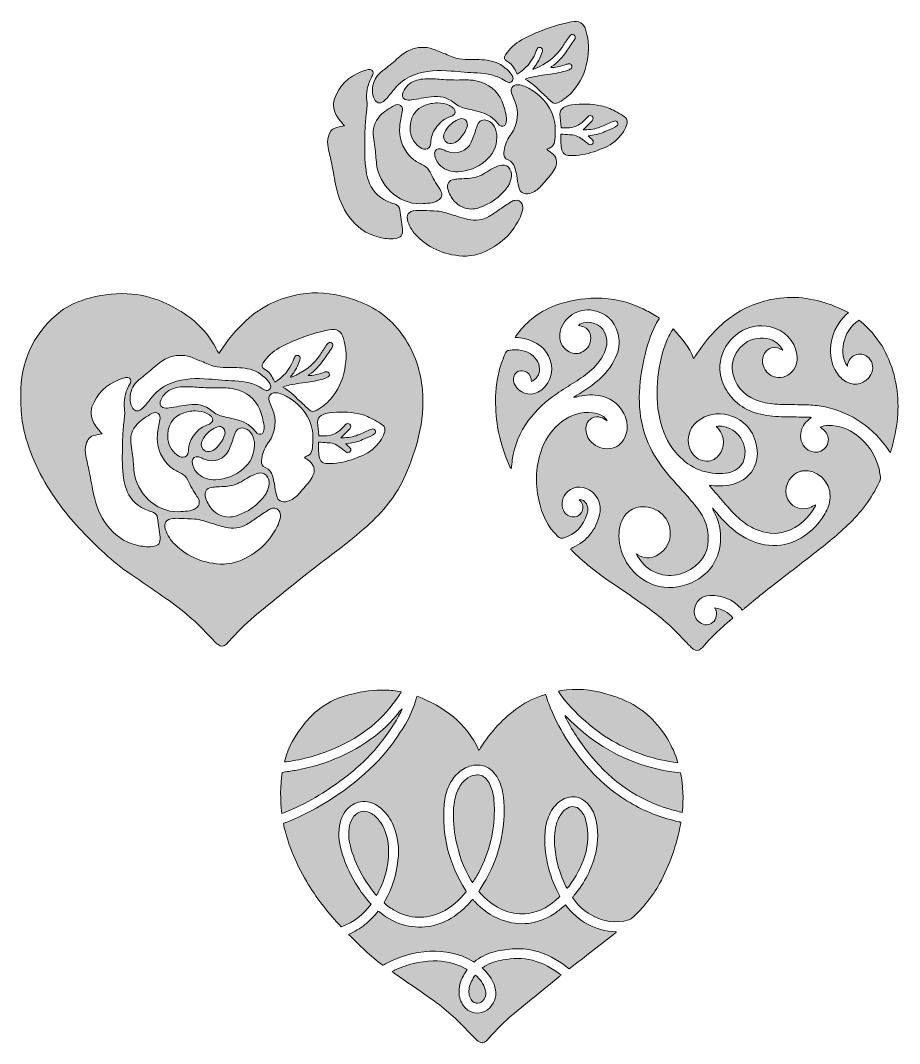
# Model space of a CAD drawing. Header units: inches. Extents: x 402 to 2475, y -2693 to -278.
import ezdxf

# ---------------------------------------------------------------- set-up
doc = ezdxf.new("R2010")
doc.units = ezdxf.units.IN
doc.header["$MEASUREMENT"] = 0
doc.layers.add('Layer 1', color=7, linetype='Continuous')

# ---------------------------------------------------------------- blocks, each defined once
blk = doc.blocks.new('block 3')
at = {"layer": 'Layer 1', "true_color": 0x7c887f}
h = blk.add_hatch(color=8, dxfattribs=at)
h.dxf.hatch_style = 2
edge = h.paths.add_edge_path()
edge.add_spline(control_points=[(1299.6, -1863.4), (1298.1, -1865.9), (1296.9, -1867.9), (1295.7, -1869.8), (1258.7, -1928.2), (1206.7, -1968.6), (1143.9, -1996), (1107.1, -2012.2), (1068.6, -2022.8), (1028.8, -2028.3), (1027.5, -2028.5), (1026.3, -2028.3), (1024.6, -2028.3), (1025, -2026.3), (1025.3, -2024.6), (1025.8, -2023), (1034.2, -1992), (1050, -1964.9), (1069.9, -1940), (1081, -1926.2), (1093.4, -1913.8), (1107.4, -1902.9), (1130, -1885.3), (1155.9, -1875.1), (1183.3, -1868.2), (1209.2, -1861.7), (1235.5, -1858.3), (1262.2, -1859), (1274.5, -1859.3), (1286.8, -1860.5), (1299.6, -1863.4)], knot_values=[0, 0, 0, 0, 1, 1, 1, 2, 2, 2, 3, 3, 3, 4, 4, 4, 5, 5, 5, 6, 6, 6, 7, 7, 7, 8, 8, 8, 9, 9, 9, 10, 10, 10, 10], degree=3, periodic=1)
h = blk.add_hatch(color=8, dxfattribs=at)
h.dxf.hatch_style = 2
edge = h.paths.add_edge_path()
edge.add_spline(control_points=[(1952.5, -2030.6), (1896.6, -2023.3), (1845.4, -2006.4), (1797.8, -1978.7), (1750, -1951), (1696.1, -1901.9), (1670.5, -1861.6), (1672.5, -1861.1), (1674.3, -1860.5), (1676.1, -1860.2), (1712.2, -1854.1), (1747.7, -1857.6), (1782.6, -1867.5), (1796.8, -1871.5), (1810.9, -1876.3), (1824.5, -1882.1), (1866.7, -1899.9), (1899.2, -1929.4), (1923.8, -1967.7), (1934.7, -1984.8), (1943.6, -2003), (1950.1, -2022.3), (1950.8, -2024.5), (1951.4, -2026.9), (1952.5, -2030.6)], knot_values=[0, 0, 0, 0, 1, 1, 1, 2, 2, 2, 3, 3, 3, 4, 4, 4, 5, 5, 5, 6, 6, 6, 7, 7, 7, 8, 8, 8, 8], degree=3, periodic=1)
h = blk.add_hatch(color=8, dxfattribs=at)
h.dxf.hatch_style = 2
edge = h.paths.add_edge_path()
edge.add_spline(control_points=[(1640.5, -1869.5), (1643, -1877), (1645.2, -1884.1), (1647.8, -1891), (1669.6, -1948.5), (1702.7, -1999.1), (1743.2, -2045.1), (1773, -2078.9), (1807.6, -2106.7), (1846.9, -2128.8), (1880.9, -2148), (1917.1, -2161.3), (1955.1, -2169.8), (1956.4, -2170.1), (1957.6, -2170.5), (1959.1, -2170.9), (1959.1, -2172.1), (1959.3, -2173.2), (1959.1, -2174.2), (1949.5, -2223.9), (1933.6, -2271.4), (1909.1, -2315.8), (1892.3, -2346.4), (1870.2, -2373), (1844.7, -2396.7), (1842.5, -2398.9), (1839.4, -2400.5), (1836.4, -2401.4), (1805.2, -2410.3), (1775.6, -2405.6), (1747.7, -2389.7), (1730, -2379.6), (1715.7, -2365.8), (1703.8, -2348.6), (1705.2, -2346.7), (1706.7, -2344.9), (1708.1, -2343.1), (1732.3, -2313.8), (1749.5, -2280.8), (1758.6, -2243.8), (1765.3, -2216.3), (1764.9, -2188.5), (1757.9, -2161), (1754.7, -2148.4), (1748.8, -2137.1), (1739.9, -2127.4), (1722.5, -2108.4), (1698.3, -2105.4), (1676.8, -2119.6), (1664.2, -2127.9), (1655.7, -2139.6), (1649.4, -2153.1), (1643.2, -2166.2), (1640.1, -2180.2), (1639.1, -2194.6), (1635.6, -2246), (1647.4, -2294), (1670.9, -2339.4), (1671.9, -2341.4), (1672.9, -2343.2), (1674.1, -2345.4), (1673.6, -2346.1), (1673.3, -2346.9), (1672.7, -2347.4), (1652.4, -2367.9), (1628.5, -2381.9), (1599.6, -2386.1), (1580.9, -2388.8), (1562.7, -2386.4), (1545.1, -2379.7), (1520.2, -2370.3), (1499.9, -2354.7), (1482.8, -2334.1), (1484, -2332.2), (1485, -2330.4), (1486.2, -2328.6), (1512.8, -2288.7), (1529.8, -2245), (1538, -2197.8), (1543, -2169.4), (1544.3, -2140.7), (1540.9, -2112), (1539, -2094.7), (1534.8, -2078.1), (1525.3, -2063.3), (1517, -2050.4), (1506.4, -2040.3), (1490.9, -2037.2), (1477.3, -2034.4), (1464, -2036.3), (1451.6, -2042.7), (1433.8, -2051.8), (1421.5, -2066.1), (1413, -2083.9), (1406.3, -2098), (1402.5, -2113), (1401.2, -2128.5), (1395.2, -2201.7), (1412.2, -2269.3), (1451.6, -2331.3), (1452.1, -2332), (1452.5, -2332.8), (1452.9, -2333.4), (1452.9, -2334), (1452.9, -2334.5), (1452.7, -2334.8), (1436.8, -2355), (1418.3, -2372.5), (1394.7, -2383.4), (1357.6, -2400.4), (1320.8, -2399.2), (1284.9, -2379.5), (1275.8, -2374.4), (1267.3, -2368.3), (1259.2, -2361.2), (1259.9, -2359.7), (1260.4, -2358.3), (1261.1, -2357.1), (1278.1, -2327.1), (1288.7, -2295.1), (1292.2, -2260.8), (1295.1, -2232.3), (1292.8, -2204.3), (1280.9, -2177.7), (1274.6, -2163.6), (1266.4, -2150.9), (1254.9, -2140.5), (1244.9, -2131.4), (1233.6, -2124.8), (1220, -2122.6), (1205.1, -2120.1), (1191.8, -2123.9), (1180.1, -2132.9), (1165, -2144.5), (1157.2, -2160.5), (1154.2, -2179), (1150.3, -2202.5), (1154, -2225.4), (1161.5, -2247.8), (1175.6, -2290), (1196.8, -2328.2), (1226.3, -2361.6), (1227, -2362.4), (1227.7, -2363.3), (1228.6, -2364.5), (1210.3, -2388.8), (1187.7, -2407), (1158.2, -2417.4), (1129.3, -2387.1), (1103.2, -2354.6), (1081.4, -2318.8), (1054.1, -2273.9), (1032.8, -2226.5), (1021.9, -2174.1), (1024.3, -2173.1), (1026.4, -2172.1), (1028.5, -2171.2), (1106.9, -2139.7), (1176.3, -2094.5), (1236.3, -2035), (1265.1, -2006.5), (1289, -1974.2), (1309.6, -1939.3), (1320.8, -1920.5), (1329.2, -1900.5), (1335.1, -1879.4), (1335.6, -1877.6), (1336.2, -1875.8), (1337.1, -1873.2), (1401.3, -1898.2), (1453.4, -1936.2), (1482.9, -2001.2), (1484.4, -1998.9), (1485.6, -1997.1), (1486.9, -1995.1), (1511.2, -1957.8), (1540.3, -1924.8), (1577.2, -1899.2), (1595.9, -1886.2), (1616.5, -1876.9), (1638.1, -1869.9), (1638.7, -1869.7), (1639.4, -1869.7), (1640.5, -1869.5)], knot_values=[0, 0, 0, 0, 1, 1, 1, 2, 2, 2, 3, 3, 3, 4, 4, 4, 5, 5, 5, 6, 6, 6, 7, 7, 7, 8, 8, 8, 9, 9, 9, 10, 10, 10, 11, 11, 11, 12, 12, 12, 13, 13, 13, 14, 14, 14, 15, 15, 15, 16, 16, 16, 17, 17, 17, 18, 18, 18, 19, 19, 19, 20, 20, 20, 21, 21, 21, 22, 22, 22, 23, 23, 23, 24, 24, 24, 25, 25, 25, 26, 26, 26, 27, 27, 27, 28, 28, 28, 29, 29, 29, 30, 30, 30, 31, 31, 31, 32, 32, 32, 33, 33, 33, 34, 34, 34, 35, 35, 35, 36, 36, 36, 37, 37, 37, 38, 38, 38, 39, 39, 39, 40, 40, 40, 41, 41, 41, 42, 42, 42, 43, 43, 43, 44, 44, 44, 45, 45, 45, 46, 46, 46, 47, 47, 47, 48, 48, 48, 49, 49, 49, 50, 50, 50, 51, 51, 51, 52, 52, 52, 53, 53, 53, 54, 54, 54, 55, 55, 55, 56, 56, 56, 57, 57, 57, 58, 58, 58, 59, 59, 59, 60, 60, 60, 61, 61, 61, 61], degree=3, periodic=1)
h = blk.add_hatch(color=8, dxfattribs=at)
h.dxf.hatch_style = 2
edge = h.paths.add_edge_path()
edge.add_spline(control_points=[(1018.3, -2150.2), (1014.2, -2117.2), (1014.2, -2085.1), (1019.3, -2053.1), (1029.9, -2051.5), (1040, -2050.2), (1050, -2048.4), (1124.2, -2034.9), (1191.6, -2006.3), (1249.9, -1957.8), (1267.2, -1943.4), (1282.4, -1926.9), (1296.1, -1909.1), (1297.7, -1907), (1299.3, -1905), (1301.9, -1903.5), (1300.8, -1905.9), (1299.8, -1908.4), (1298.6, -1910.9), (1285.8, -1937), (1269.1, -1960.6), (1251.2, -1983.4), (1225.7, -2015.8), (1195.9, -2043.8), (1162.9, -2068.4), (1120.5, -2099.9), (1075.8, -2127.5), (1026.5, -2147.1), (1024.1, -2148.1), (1021.6, -2148.9), (1018.3, -2150.2)], knot_values=[0, 0, 0, 0, 1, 1, 1, 2, 2, 2, 3, 3, 3, 4, 4, 4, 5, 5, 5, 6, 6, 6, 7, 7, 7, 8, 8, 8, 9, 9, 9, 10, 10, 10, 10], degree=3, periodic=1)
h = blk.add_hatch(color=8, dxfattribs=at)
h.dxf.hatch_style = 2
edge = h.paths.add_edge_path()
edge.add_spline(control_points=[(1958.6, -2054.3), (1965.1, -2085.1), (1966.1, -2116), (1962.9, -2148), (1952.9, -2145.3), (1943.4, -2143.1), (1934.1, -2140.4), (1858.6, -2118.1), (1797.1, -2075.3), (1747.6, -2014.6), (1725, -1987), (1705.3, -1957.7), (1688.8, -1926.1), (1687.9, -1924.4), (1687.1, -1922.6), (1686.3, -1920.8), (1686.2, -1920.5), (1686.5, -1920), (1686.8, -1919.1), (1761, -1996.6), (1850.6, -2043.1), (1958.6, -2054.3)], knot_values=[0, 0, 0, 0, 1, 1, 1, 2, 2, 2, 3, 3, 3, 4, 4, 4, 5, 5, 5, 6, 6, 6, 7, 7, 7, 7], degree=3, periodic=1)
h = blk.add_hatch(color=8, dxfattribs=at)
h.dxf.hatch_style = 2
edge = h.paths.add_edge_path()
edge.add_spline(control_points=[(1468, -2313.7), (1466.4, -2311.2), (1465, -2309.3), (1463.8, -2307.3), (1446.3, -2278), (1435.6, -2246.2), (1428.7, -2213), (1423.5, -2188.2), (1421.9, -2163), (1423.5, -2137.7), (1424.5, -2123.8), (1427.1, -2110.1), (1432.5, -2097.1), (1436.9, -2086.5), (1443.2, -2077.2), (1452.1, -2069.9), (1458.6, -2064.5), (1465.9, -2060.8), (1474.3, -2059.5), (1484.3, -2057.9), (1492.8, -2060.6), (1499.8, -2068), (1507.6, -2076.3), (1511.9, -2086.4), (1514.8, -2097.3), (1518.7, -2112.3), (1519.7, -2127.8), (1519.6, -2143.2), (1519.2, -2193.7), (1507.3, -2241.4), (1484.3, -2286.3), (1480.3, -2294), (1475.7, -2301.4), (1471.3, -2309), (1470.5, -2310.4), (1469.4, -2311.7), (1468, -2313.7)], knot_values=[0, 0, 0, 0, 1, 1, 1, 2, 2, 2, 3, 3, 3, 4, 4, 4, 5, 5, 5, 6, 6, 6, 7, 7, 7, 8, 8, 8, 9, 9, 9, 10, 10, 10, 11, 11, 11, 12, 12, 12, 12], degree=3, periodic=1)
h = blk.add_hatch(color=8, dxfattribs=at)
h.dxf.hatch_style = 2
edge = h.paths.add_edge_path()
edge.add_spline(control_points=[(1241.1, -2343.9), (1240.1, -2342.5), (1239.4, -2341.4), (1238.6, -2340.5), (1211.1, -2306.9), (1191, -2269.4), (1179.8, -2227.3), (1175.6, -2211.6), (1174.6, -2195.6), (1177.6, -2179.5), (1179.3, -2171), (1182.7, -2163.3), (1188.4, -2156.7), (1198.6, -2144.7), (1212.3, -2141.9), (1226.5, -2148.8), (1235.4, -2153), (1242.3, -2159.6), (1248.1, -2167.3), (1260.3, -2183.3), (1266.9, -2201.7), (1269, -2221.4), (1273.6, -2264.4), (1263, -2304.2), (1242.9, -2341.9), (1242.7, -2342.3), (1242.4, -2342.5), (1241.1, -2343.9)], knot_values=[0, 0, 0, 0, 1, 1, 1, 2, 2, 2, 3, 3, 3, 4, 4, 4, 5, 5, 5, 6, 6, 6, 7, 7, 7, 8, 8, 8, 9, 9, 9, 9], degree=3, periodic=1)
h = blk.add_hatch(color=8, dxfattribs=at)
h.dxf.hatch_style = 2
edge = h.paths.add_edge_path()
edge.add_spline(control_points=[(1690.5, -2326.6), (1689.8, -2325.3), (1689, -2324), (1688.3, -2322.7), (1673.8, -2293.3), (1665.2, -2262.4), (1662.3, -2229.7), (1660.7, -2212.2), (1661.1, -2195), (1665.2, -2177.9), (1667.4, -2168.5), (1671.2, -2159.7), (1676.8, -2151.8), (1680.9, -2145.8), (1685.9, -2140.7), (1692.4, -2137.3), (1702.6, -2131.8), (1712.8, -2133.2), (1721.1, -2141.3), (1728.6, -2148.6), (1733.3, -2157.7), (1735.7, -2167.8), (1742.3, -2195.5), (1741.5, -2223), (1732.9, -2250.2), (1724.6, -2276.1), (1712.4, -2300), (1695.7, -2321.5), (1694.5, -2323.1), (1693.2, -2324.6), (1691.9, -2326), (1691.7, -2326.3), (1691.2, -2326.3), (1690.5, -2326.6)], knot_values=[0, 0, 0, 0, 1, 1, 1, 2, 2, 2, 3, 3, 3, 4, 4, 4, 5, 5, 5, 6, 6, 6, 7, 7, 7, 8, 8, 8, 9, 9, 9, 10, 10, 10, 11, 11, 11, 11], degree=3, periodic=1)
h = blk.add_hatch(color=8, dxfattribs=at)
h.dxf.hatch_style = 2
edge = h.paths.add_edge_path()
edge.add_spline(control_points=[(1807.3, -2430.6), (1770.4, -2459.3), (1733.5, -2488), (1696.1, -2517.1), (1694.1, -2515.6), (1692.2, -2514.2), (1690.4, -2512.8), (1667.6, -2494.7), (1642.4, -2481.4), (1614.1, -2474.1), (1596.8, -2469.6), (1579.3, -2469.1), (1561.6, -2470.1), (1546.3, -2470.9), (1531.3, -2473.5), (1516.6, -2477.5), (1500, -2482), (1485, -2489.7), (1471.6, -2500.8), (1470.2, -2500.2), (1469.1, -2499.7), (1468, -2499), (1436.8, -2480.8), (1403, -2473.8), (1367.1, -2475.4), (1330.1, -2477.2), (1295.7, -2487.7), (1263.1, -2505), (1261.2, -2506), (1259.3, -2507), (1257.4, -2508), (1257.2, -2508.1), (1256.9, -2508.1), (1256.2, -2508.2), (1227.5, -2486.8), (1201.3, -2462.1), (1175.8, -2435.6), (1189.9, -2429.3), (1202.6, -2421.8), (1214.3, -2412.6), (1225.9, -2403.3), (1236.1, -2392.6), (1245.6, -2380.6), (1247.7, -2382.1), (1249.6, -2383.4), (1251.4, -2384.9), (1269.2, -2398.6), (1288.4, -2409.4), (1310.5, -2414.4), (1351.5, -2423.6), (1389.6, -2416.3), (1424.5, -2393), (1438, -2383.9), (1450, -2373.2), (1460.8, -2361.2), (1463.1, -2358.6), (1465.4, -2356), (1468.2, -2352.9), (1470, -2354.9), (1471.6, -2356.5), (1473.2, -2358.2), (1490.9, -2377.1), (1511.6, -2391.7), (1535.8, -2400.9), (1579.7, -2417.7), (1621.2, -2412), (1660.5, -2387.1), (1668.2, -2382.2), (1675, -2376), (1682.2, -2370.4), (1683.9, -2369.1), (1685.4, -2367.6), (1687.3, -2366), (1717.7, -2405), (1756.4, -2428), (1806.5, -2429.2), (1806.8, -2429.7), (1807, -2430.2), (1807.3, -2430.6)], knot_values=[0, 0, 0, 0, 1, 1, 1, 2, 2, 2, 3, 3, 3, 4, 4, 4, 5, 5, 5, 6, 6, 6, 7, 7, 7, 8, 8, 8, 9, 9, 9, 10, 10, 10, 11, 11, 11, 12, 12, 12, 13, 13, 13, 14, 14, 14, 15, 15, 15, 16, 16, 16, 17, 17, 17, 18, 18, 18, 19, 19, 19, 20, 20, 20, 21, 21, 21, 22, 22, 22, 23, 23, 23, 24, 24, 24, 25, 25, 25, 26, 26, 26, 26], degree=3, periodic=1)
h = blk.add_hatch(color=8, dxfattribs=at)
h.dxf.hatch_style = 2
edge = h.paths.add_edge_path()
edge.add_spline(control_points=[(1676.8, -2531.6), (1674.5, -2533.5), (1672.8, -2534.8), (1671.2, -2536.2), (1635.1, -2565.7), (1598.9, -2595.1), (1563.1, -2624.8), (1542.6, -2641.7), (1524.1, -2660.9), (1506.4, -2680.8), (1504.7, -2682.7), (1503, -2684.7), (1501.2, -2686.6), (1494.9, -2692.8), (1488.3, -2693.3), (1481.3, -2687.8), (1478.1, -2685.2), (1475.2, -2682.3), (1472.3, -2679.3), (1465.9, -2672.8), (1459.4, -2666.3), (1453.2, -2659.6), (1426.8, -2631.3), (1397.4, -2606.5), (1365.7, -2584.3), (1339.1, -2565.7), (1312.4, -2547.4), (1285.7, -2528.9), (1283.4, -2527.3), (1281.2, -2525.6), (1278.4, -2523.5), (1280.6, -2522.3), (1282.4, -2521.2), (1284.2, -2520.3), (1312.8, -2506.4), (1343, -2498.9), (1374.8, -2498.3), (1400.9, -2497.8), (1425.8, -2503.2), (1449.2, -2515.1), (1451.1, -2516.1), (1452.9, -2517.2), (1455.1, -2518.5), (1452, -2523.6), (1449.1, -2528.4), (1446.4, -2533.3), (1439.1, -2546.5), (1435.4, -2560.7), (1436.4, -2575.9), (1437.3, -2588.3), (1442, -2599), (1450.1, -2608.4), (1466.8, -2627.7), (1496.2, -2622.9), (1508.5, -2609.3), (1521.6, -2594.7), (1526.2, -2578.1), (1520.5, -2559.1), (1516.4, -2545.3), (1508.8, -2533.5), (1499.1, -2522.9), (1496.7, -2520.4), (1494.1, -2518.1), (1491.1, -2515.2), (1493.3, -2513.6), (1495.2, -2512.2), (1497.1, -2510.9), (1510, -2502.7), (1524.5, -2498.7), (1539.3, -2496), (1562.7, -2491.9), (1586.1, -2490.7), (1609.3, -2496.8), (1634, -2503.3), (1656.2, -2515), (1676.8, -2531.6)], knot_values=[0, 0, 0, 0, 1, 1, 1, 2, 2, 2, 3, 3, 3, 4, 4, 4, 5, 5, 5, 6, 6, 6, 7, 7, 7, 8, 8, 8, 9, 9, 9, 10, 10, 10, 11, 11, 11, 12, 12, 12, 13, 13, 13, 14, 14, 14, 15, 15, 15, 16, 16, 16, 17, 17, 17, 18, 18, 18, 19, 19, 19, 20, 20, 20, 21, 21, 21, 22, 22, 22, 23, 23, 23, 24, 24, 24, 25, 25, 25, 25], degree=3, periodic=1)
h = blk.add_hatch(color=8, dxfattribs=at)
h.dxf.hatch_style = 2
edge = h.paths.add_edge_path()
edge.add_spline(control_points=[(1474.7, -2531.8), (1485.9, -2541.2), (1494, -2552.1), (1498.2, -2565.5), (1500.9, -2574), (1499.5, -2582), (1494.7, -2589.7), (1489, -2598.8), (1473.2, -2602.7), (1464.8, -2589.7), (1459, -2580.9), (1458.7, -2571.3), (1460.4, -2561.5), (1462.3, -2550.7), (1467.8, -2541.3), (1474.7, -2531.8)], knot_values=[0, 0, 0, 0, 1, 1, 1, 2, 2, 2, 3, 3, 3, 4, 4, 4, 5, 5, 5, 5], degree=3, periodic=1)
at = {"layer": 'Layer 1', "lineweight": 0}
for points, knots in [([(1299.6, -1863.4), (1298.1, -1865.9), (1296.9, -1867.9), (1295.7, -1869.8), (1258.7, -1928.2), (1206.7, -1968.6), (1143.9, -1996), (1107.1, -2012.2), (1068.6, -2022.8), (1028.8, -2028.3), (1027.5, -2028.5), (1026.3, -2028.3), (1024.6, -2028.3), (1025, -2026.3), (1025.3, -2024.6), (1025.8, -2023), (1034.2, -1992), (1050, -1964.9), (1069.9, -1940), (1081, -1926.2), (1093.4, -1913.8), (1107.4, -1902.9), (1130, -1885.3), (1155.9, -1875.1), (1183.3, -1868.2), (1209.2, -1861.7), (1235.5, -1858.3), (1262.2, -1859), (1274.5, -1859.3), (1286.8, -1860.5), (1299.6, -1863.4)], [0, 0, 0, 0, 1, 1, 1, 2, 2, 2, 3, 3, 3, 4, 4, 4, 5, 5, 5, 6, 6, 6, 7, 7, 7, 8, 8, 8, 9, 9, 9, 10, 10, 10, 10]), ([(1952.5, -2030.6), (1896.6, -2023.3), (1845.4, -2006.4), (1797.8, -1978.7), (1750, -1951), (1696.1, -1901.9), (1670.5, -1861.6), (1672.5, -1861.1), (1674.3, -1860.5), (1676.1, -1860.2), (1712.2, -1854.1), (1747.7, -1857.6), (1782.6, -1867.5), (1796.8, -1871.5), (1810.9, -1876.3), (1824.5, -1882.1), (1866.7, -1899.9), (1899.2, -1929.4), (1923.8, -1967.7), (1934.7, -1984.8), (1943.6, -2003), (1950.1, -2022.3), (1950.8, -2024.5), (1951.4, -2026.9), (1952.5, -2030.6)], [0, 0, 0, 0, 1, 1, 1, 2, 2, 2, 3, 3, 3, 4, 4, 4, 5, 5, 5, 6, 6, 6, 7, 7, 7, 8, 8, 8, 8]), ([(1640.5, -1869.5), (1643, -1877), (1645.2, -1884.1), (1647.8, -1891), (1669.6, -1948.5), (1702.7, -1999.1), (1743.2, -2045.1), (1773, -2078.9), (1807.6, -2106.7), (1846.9, -2128.8), (1880.9, -2148), (1917.1, -2161.3), (1955.1, -2169.8), (1956.4, -2170.1), (1957.6, -2170.5), (1959.1, -2170.9), (1959.1, -2172.1), (1959.3, -2173.2), (1959.1, -2174.2), (1949.5, -2223.9), (1933.6, -2271.4), (1909.1, -2315.8), (1892.3, -2346.4), (1870.2, -2373), (1844.7, -2396.7), (1842.5, -2398.9), (1839.4, -2400.5), (1836.4, -2401.4), (1805.2, -2410.3), (1775.6, -2405.6), (1747.7, -2389.7), (1730, -2379.6), (1715.7, -2365.8), (1703.8, -2348.6), (1705.2, -2346.7), (1706.7, -2344.9), (1708.1, -2343.1), (1732.3, -2313.8), (1749.5, -2280.8), (1758.6, -2243.8), (1765.3, -2216.3), (1764.9, -2188.5), (1757.9, -2161), (1754.7, -2148.4), (1748.8, -2137.1), (1739.9, -2127.4), (1722.5, -2108.4), (1698.3, -2105.4), (1676.8, -2119.6), (1664.2, -2127.9), (1655.7, -2139.6), (1649.4, -2153.1), (1643.2, -2166.2), (1640.1, -2180.2), (1639.1, -2194.6), (1635.6, -2246), (1647.4, -2294), (1670.9, -2339.4), (1671.9, -2341.4), (1672.9, -2343.2), (1674.1, -2345.4), (1673.6, -2346.1), (1673.3, -2346.9), (1672.7, -2347.4), (1652.4, -2367.9), (1628.5, -2381.9), (1599.6, -2386.1), (1580.9, -2388.8), (1562.7, -2386.4), (1545.1, -2379.7), (1520.2, -2370.3), (1499.9, -2354.7), (1482.8, -2334.1), (1484, -2332.2), (1485, -2330.4), (1486.2, -2328.6), (1512.8, -2288.7), (1529.8, -2245), (1538, -2197.8), (1543, -2169.4), (1544.3, -2140.7), (1540.9, -2112), (1539, -2094.7), (1534.8, -2078.1), (1525.3, -2063.3), (1517, -2050.4), (1506.4, -2040.3), (1490.9, -2037.2), (1477.3, -2034.4), (1464, -2036.3), (1451.6, -2042.7), (1433.8, -2051.8), (1421.5, -2066.1), (1413, -2083.9), (1406.3, -2098), (1402.5, -2113), (1401.2, -2128.5), (1395.2, -2201.7), (1412.2, -2269.3), (1451.6, -2331.3), (1452.1, -2332), (1452.5, -2332.8), (1452.9, -2333.4), (1452.9, -2334), (1452.9, -2334.5), (1452.7, -2334.8), (1436.8, -2355), (1418.3, -2372.5), (1394.7, -2383.4), (1357.6, -2400.4), (1320.8, -2399.2), (1284.9, -2379.5), (1275.8, -2374.4), (1267.3, -2368.3), (1259.2, -2361.2), (1259.9, -2359.7), (1260.4, -2358.3), (1261.1, -2357.1), (1278.1, -2327.1), (1288.7, -2295.1), (1292.2, -2260.8), (1295.1, -2232.3), (1292.8, -2204.3), (1280.9, -2177.7), (1274.6, -2163.6), (1266.4, -2150.9), (1254.9, -2140.5), (1244.9, -2131.4), (1233.6, -2124.8), (1220, -2122.6), (1205.1, -2120.1), (1191.8, -2123.9), (1180.1, -2132.9), (1165, -2144.5), (1157.2, -2160.5), (1154.2, -2179), (1150.3, -2202.5), (1154, -2225.4), (1161.5, -2247.8), (1175.6, -2290), (1196.8, -2328.2), (1226.3, -2361.6), (1227, -2362.4), (1227.7, -2363.3), (1228.6, -2364.5), (1210.3, -2388.8), (1187.7, -2407), (1158.2, -2417.4), (1129.3, -2387.1), (1103.2, -2354.6), (1081.4, -2318.8), (1054.1, -2273.9), (1032.8, -2226.5), (1021.9, -2174.1), (1024.3, -2173.1), (1026.4, -2172.1), (1028.5, -2171.2), (1106.9, -2139.7), (1176.3, -2094.5), (1236.3, -2035), (1265.1, -2006.5), (1289, -1974.2), (1309.6, -1939.3), (1320.8, -1920.5), (1329.2, -1900.5), (1335.1, -1879.4), (1335.6, -1877.6), (1336.2, -1875.8), (1337.1, -1873.2), (1401.3, -1898.2), (1453.4, -1936.2), (1482.9, -2001.2), (1484.4, -1998.9), (1485.6, -1997.1), (1486.9, -1995.1), (1511.2, -1957.8), (1540.3, -1924.8), (1577.2, -1899.2), (1595.9, -1886.2), (1616.5, -1876.9), (1638.1, -1869.9), (1638.7, -1869.7), (1639.4, -1869.7), (1640.5, -1869.5)], [0, 0, 0, 0, 1, 1, 1, 2, 2, 2, 3, 3, 3, 4, 4, 4, 5, 5, 5, 6, 6, 6, 7, 7, 7, 8, 8, 8, 9, 9, 9, 10, 10, 10, 11, 11, 11, 12, 12, 12, 13, 13, 13, 14, 14, 14, 15, 15, 15, 16, 16, 16, 17, 17, 17, 18, 18, 18, 19, 19, 19, 20, 20, 20, 21, 21, 21, 22, 22, 22, 23, 23, 23, 24, 24, 24, 25, 25, 25, 26, 26, 26, 27, 27, 27, 28, 28, 28, 29, 29, 29, 30, 30, 30, 31, 31, 31, 32, 32, 32, 33, 33, 33, 34, 34, 34, 35, 35, 35, 36, 36, 36, 37, 37, 37, 38, 38, 38, 39, 39, 39, 40, 40, 40, 41, 41, 41, 42, 42, 42, 43, 43, 43, 44, 44, 44, 45, 45, 45, 46, 46, 46, 47, 47, 47, 48, 48, 48, 49, 49, 49, 50, 50, 50, 51, 51, 51, 52, 52, 52, 53, 53, 53, 54, 54, 54, 55, 55, 55, 56, 56, 56, 57, 57, 57, 58, 58, 58, 59, 59, 59, 60, 60, 60, 61, 61, 61, 61]), ([(1018.3, -2150.2), (1014.2, -2117.2), (1014.2, -2085.1), (1019.3, -2053.1), (1029.9, -2051.5), (1040, -2050.2), (1050, -2048.4), (1124.2, -2034.9), (1191.6, -2006.3), (1249.9, -1957.8), (1267.2, -1943.4), (1282.4, -1926.9), (1296.1, -1909.1), (1297.7, -1907), (1299.3, -1905), (1301.9, -1903.5), (1300.8, -1905.9), (1299.8, -1908.4), (1298.6, -1910.9), (1285.8, -1937), (1269.1, -1960.6), (1251.2, -1983.4), (1225.7, -2015.8), (1195.9, -2043.8), (1162.9, -2068.4), (1120.5, -2099.9), (1075.8, -2127.5), (1026.5, -2147.1), (1024.1, -2148.1), (1021.6, -2148.9), (1018.3, -2150.2)], [0, 0, 0, 0, 1, 1, 1, 2, 2, 2, 3, 3, 3, 4, 4, 4, 5, 5, 5, 6, 6, 6, 7, 7, 7, 8, 8, 8, 9, 9, 9, 10, 10, 10, 10]), ([(1958.6, -2054.3), (1965.1, -2085.1), (1966.1, -2116), (1962.9, -2148), (1952.9, -2145.3), (1943.4, -2143.1), (1934.1, -2140.4), (1858.6, -2118.1), (1797.1, -2075.3), (1747.6, -2014.6), (1725, -1987), (1705.3, -1957.7), (1688.8, -1926.1), (1687.9, -1924.4), (1687.1, -1922.6), (1686.3, -1920.8), (1686.2, -1920.5), (1686.5, -1920), (1686.8, -1919.1), (1761, -1996.6), (1850.6, -2043.1), (1958.6, -2054.3)], [0, 0, 0, 0, 1, 1, 1, 2, 2, 2, 3, 3, 3, 4, 4, 4, 5, 5, 5, 6, 6, 6, 7, 7, 7, 7]), ([(1468, -2313.7), (1466.4, -2311.2), (1465, -2309.3), (1463.8, -2307.3), (1446.3, -2278), (1435.6, -2246.2), (1428.7, -2213), (1423.5, -2188.2), (1421.9, -2163), (1423.5, -2137.7), (1424.5, -2123.8), (1427.1, -2110.1), (1432.5, -2097.1), (1436.9, -2086.5), (1443.2, -2077.2), (1452.1, -2069.9), (1458.6, -2064.5), (1465.9, -2060.8), (1474.3, -2059.5), (1484.3, -2057.9), (1492.8, -2060.6), (1499.8, -2068), (1507.6, -2076.3), (1511.9, -2086.4), (1514.8, -2097.3), (1518.7, -2112.3), (1519.7, -2127.8), (1519.6, -2143.2), (1519.2, -2193.7), (1507.3, -2241.4), (1484.3, -2286.3), (1480.3, -2294), (1475.7, -2301.4), (1471.3, -2309), (1470.5, -2310.4), (1469.4, -2311.7), (1468, -2313.7)], [0, 0, 0, 0, 1, 1, 1, 2, 2, 2, 3, 3, 3, 4, 4, 4, 5, 5, 5, 6, 6, 6, 7, 7, 7, 8, 8, 8, 9, 9, 9, 10, 10, 10, 11, 11, 11, 12, 12, 12, 12]), ([(1241.1, -2343.9), (1240.1, -2342.5), (1239.4, -2341.4), (1238.6, -2340.5), (1211.1, -2306.9), (1191, -2269.4), (1179.8, -2227.3), (1175.6, -2211.6), (1174.6, -2195.6), (1177.6, -2179.5), (1179.3, -2171), (1182.7, -2163.3), (1188.4, -2156.7), (1198.6, -2144.7), (1212.3, -2141.9), (1226.5, -2148.8), (1235.4, -2153), (1242.3, -2159.6), (1248.1, -2167.3), (1260.3, -2183.3), (1266.9, -2201.7), (1269, -2221.4), (1273.6, -2264.4), (1263, -2304.2), (1242.9, -2341.9), (1242.7, -2342.3), (1242.4, -2342.5), (1241.1, -2343.9)], [0, 0, 0, 0, 1, 1, 1, 2, 2, 2, 3, 3, 3, 4, 4, 4, 5, 5, 5, 6, 6, 6, 7, 7, 7, 8, 8, 8, 9, 9, 9, 9]), ([(1690.5, -2326.6), (1689.8, -2325.3), (1689, -2324), (1688.3, -2322.7), (1673.8, -2293.3), (1665.2, -2262.4), (1662.3, -2229.7), (1660.7, -2212.2), (1661.1, -2195), (1665.2, -2177.9), (1667.4, -2168.5), (1671.2, -2159.7), (1676.8, -2151.8), (1680.9, -2145.8), (1685.9, -2140.7), (1692.4, -2137.3), (1702.6, -2131.8), (1712.8, -2133.2), (1721.1, -2141.3), (1728.6, -2148.6), (1733.3, -2157.7), (1735.7, -2167.8), (1742.3, -2195.5), (1741.5, -2223), (1732.9, -2250.2), (1724.6, -2276.1), (1712.4, -2300), (1695.7, -2321.5), (1694.5, -2323.1), (1693.2, -2324.6), (1691.9, -2326), (1691.7, -2326.3), (1691.2, -2326.3), (1690.5, -2326.6)], [0, 0, 0, 0, 1, 1, 1, 2, 2, 2, 3, 3, 3, 4, 4, 4, 5, 5, 5, 6, 6, 6, 7, 7, 7, 8, 8, 8, 9, 9, 9, 10, 10, 10, 11, 11, 11, 11]), ([(1807.3, -2430.6), (1770.4, -2459.3), (1733.5, -2488), (1696.1, -2517.1), (1694.1, -2515.6), (1692.2, -2514.2), (1690.4, -2512.8), (1667.6, -2494.7), (1642.4, -2481.4), (1614.1, -2474.1), (1596.8, -2469.6), (1579.3, -2469.1), (1561.6, -2470.1), (1546.3, -2470.9), (1531.3, -2473.5), (1516.6, -2477.5), (1500, -2482), (1485, -2489.7), (1471.6, -2500.8), (1470.2, -2500.2), (1469.1, -2499.7), (1468, -2499), (1436.8, -2480.8), (1403, -2473.8), (1367.1, -2475.4), (1330.1, -2477.2), (1295.7, -2487.7), (1263.1, -2505), (1261.2, -2506), (1259.3, -2507), (1257.4, -2508), (1257.2, -2508.1), (1256.9, -2508.1), (1256.2, -2508.2), (1227.5, -2486.8), (1201.3, -2462.1), (1175.8, -2435.6), (1189.9, -2429.3), (1202.6, -2421.8), (1214.3, -2412.6), (1225.9, -2403.3), (1236.1, -2392.6), (1245.6, -2380.6), (1247.7, -2382.1), (1249.6, -2383.4), (1251.4, -2384.9), (1269.2, -2398.6), (1288.4, -2409.4), (1310.5, -2414.4), (1351.5, -2423.6), (1389.6, -2416.3), (1424.5, -2393), (1438, -2383.9), (1450, -2373.2), (1460.8, -2361.2), (1463.1, -2358.6), (1465.4, -2356), (1468.2, -2352.9), (1470, -2354.9), (1471.6, -2356.5), (1473.2, -2358.2), (1490.9, -2377.1), (1511.6, -2391.7), (1535.8, -2400.9), (1579.7, -2417.7), (1621.2, -2412), (1660.5, -2387.1), (1668.2, -2382.2), (1675, -2376), (1682.2, -2370.4), (1683.9, -2369.1), (1685.4, -2367.6), (1687.3, -2366), (1717.7, -2405), (1756.4, -2428), (1806.5, -2429.2), (1806.8, -2429.7), (1807, -2430.2), (1807.3, -2430.6)], [0, 0, 0, 0, 1, 1, 1, 2, 2, 2, 3, 3, 3, 4, 4, 4, 5, 5, 5, 6, 6, 6, 7, 7, 7, 8, 8, 8, 9, 9, 9, 10, 10, 10, 11, 11, 11, 12, 12, 12, 13, 13, 13, 14, 14, 14, 15, 15, 15, 16, 16, 16, 17, 17, 17, 18, 18, 18, 19, 19, 19, 20, 20, 20, 21, 21, 21, 22, 22, 22, 23, 23, 23, 24, 24, 24, 25, 25, 25, 26, 26, 26, 26]), ([(1676.8, -2531.6), (1674.5, -2533.5), (1672.8, -2534.8), (1671.2, -2536.2), (1635.1, -2565.7), (1598.9, -2595.1), (1563.1, -2624.8), (1542.6, -2641.7), (1524.1, -2660.9), (1506.4, -2680.8), (1504.7, -2682.7), (1503, -2684.7), (1501.2, -2686.6), (1494.9, -2692.8), (1488.3, -2693.3), (1481.3, -2687.8), (1478.1, -2685.2), (1475.2, -2682.3), (1472.3, -2679.3), (1465.9, -2672.8), (1459.4, -2666.3), (1453.2, -2659.6), (1426.8, -2631.3), (1397.4, -2606.5), (1365.7, -2584.3), (1339.1, -2565.7), (1312.4, -2547.4), (1285.7, -2528.9), (1283.4, -2527.3), (1281.2, -2525.6), (1278.4, -2523.5), (1280.6, -2522.3), (1282.4, -2521.2), (1284.2, -2520.3), (1312.8, -2506.4), (1343, -2498.9), (1374.8, -2498.3), (1400.9, -2497.8), (1425.8, -2503.2), (1449.2, -2515.1), (1451.1, -2516.1), (1452.9, -2517.2), (1455.1, -2518.5), (1452, -2523.6), (1449.1, -2528.4), (1446.4, -2533.3), (1439.1, -2546.5), (1435.4, -2560.7), (1436.4, -2575.9), (1437.3, -2588.3), (1442, -2599), (1450.1, -2608.4), (1466.8, -2627.7), (1496.2, -2622.9), (1508.5, -2609.3), (1521.6, -2594.7), (1526.2, -2578.1), (1520.5, -2559.1), (1516.4, -2545.3), (1508.8, -2533.5), (1499.1, -2522.9), (1496.7, -2520.4), (1494.1, -2518.1), (1491.1, -2515.2), (1493.3, -2513.6), (1495.2, -2512.2), (1497.1, -2510.9), (1510, -2502.7), (1524.5, -2498.7), (1539.3, -2496), (1562.7, -2491.9), (1586.1, -2490.7), (1609.3, -2496.8), (1634, -2503.3), (1656.2, -2515), (1676.8, -2531.6)], [0, 0, 0, 0, 1, 1, 1, 2, 2, 2, 3, 3, 3, 4, 4, 4, 5, 5, 5, 6, 6, 6, 7, 7, 7, 8, 8, 8, 9, 9, 9, 10, 10, 10, 11, 11, 11, 12, 12, 12, 13, 13, 13, 14, 14, 14, 15, 15, 15, 16, 16, 16, 17, 17, 17, 18, 18, 18, 19, 19, 19, 20, 20, 20, 21, 21, 21, 22, 22, 22, 23, 23, 23, 24, 24, 24, 25, 25, 25, 25]), ([(1474.7, -2531.8), (1485.9, -2541.2), (1494, -2552.1), (1498.2, -2565.5), (1500.9, -2574), (1499.5, -2582), (1494.7, -2589.7), (1489, -2598.8), (1473.2, -2602.7), (1464.8, -2589.7), (1459, -2580.9), (1458.7, -2571.3), (1460.4, -2561.5), (1462.3, -2550.7), (1467.8, -2541.3), (1474.7, -2531.8)], [0, 0, 0, 0, 1, 1, 1, 2, 2, 2, 3, 3, 3, 4, 4, 4, 5, 5, 5, 5])]:
    blk.add_open_spline(points, degree=3, knots=knots, dxfattribs=at)
blk = doc.blocks.new('block 5')
at = {"layer": 'Layer 1', "true_color": 0x7c887f}
h = blk.add_hatch(color=8, dxfattribs=at)
h.dxf.hatch_style = 2
edge = h.paths.add_edge_path()
edge.add_spline(control_points=[(1610.3, -392.9), (1613, -389.3), (1615.5, -386), (1617.8, -382.7), (1624.2, -373.7), (1628.6, -363.8), (1632.3, -353.5), (1632.7, -352.5), (1633, -351.4), (1633.2, -350.4), (1633.8, -346.7), (1632.2, -343.6), (1629.1, -342.3), (1626, -341.1), (1622.5, -342), (1620.7, -345.2), (1619, -348.2), (1617.9, -351.6), (1616.6, -354.8), (1608.3, -375.8), (1592.8, -393.8), (1573.1, -405), (1572.1, -402.9), (1571, -400.8), (1570.1, -398.7), (1565.5, -388.6), (1559.1, -380), (1549.3, -374.3), (1542.5, -370.4), (1541.6, -366.3), (1545.8, -359.6), (1555.5, -344.7), (1568.4, -333), (1583.7, -324.4), (1596.2, -317.3), (1609.2, -311), (1622.5, -305.7), (1648, -295.6), (1674, -286.8), (1701, -281.8), (1720.1, -278.3), (1730.1, -284), (1735.7, -302.4), (1742.9, -326.3), (1742.8, -350.5), (1738.3, -374.8), (1733.4, -401.3), (1722.6, -425), (1704.8, -445.3), (1695.5, -455.9), (1684.7, -464.6), (1672.2, -471.1), (1663.4, -475.8), (1660.1, -475.3), (1652.9, -468.7), (1645.8, -462.3), (1638.8, -455.7), (1631.8, -449.2), (1619.6, -437.7), (1608.1, -425.4), (1592.4, -417), (1597.8, -415.2), (1603.1, -412.8), (1608.7, -411.8), (1624.7, -408.9), (1640.8, -406.2), (1656.9, -404.1), (1670.4, -402.3), (1683.4, -399.1), (1696.1, -394.5), (1697.4, -394), (1698.6, -393.4), (1699.6, -392.6), (1702.1, -390.7), (1702.9, -388.1), (1702, -385.1), (1701, -382.1), (1698.7, -380.3), (1695.6, -380.5), (1693.1, -380.7), (1690.5, -381.4), (1688.1, -382.3), (1677.8, -385.9), (1667.3, -388.7), (1656.4, -389.7), (1655.3, -389.8), (1654.2, -389.7), (1652.4, -389.7), (1653.3, -388.5), (1653.8, -387.7), (1654.5, -387.2), (1668.4, -377.8), (1679.5, -365.6), (1689.2, -352), (1695.6, -343), (1701.8, -333.8), (1707.9, -324.5), (1711.5, -319.1), (1711.1, -314.9), (1707.4, -312.4), (1703.7, -309.9), (1699.8, -311.2), (1696.1, -316.6), (1690.7, -324.5), (1685.3, -332.4), (1680.1, -340.4), (1663.9, -365.2), (1641.2, -381.8), (1614, -392.7), (1613.2, -393), (1612.4, -393.2), (1611.6, -393.4), (1611.4, -393.4), (1611.2, -393.3), (1610.3, -392.9)], knot_values=[0, 0, 0, 0, 1, 1, 1, 2, 2, 2, 3, 3, 3, 4, 4, 4, 5, 5, 5, 6, 6, 6, 7, 7, 7, 8, 8, 8, 9, 9, 9, 10, 10, 10, 11, 11, 11, 12, 12, 12, 13, 13, 13, 14, 14, 14, 15, 15, 15, 16, 16, 16, 17, 17, 17, 18, 18, 18, 19, 19, 19, 20, 20, 20, 21, 21, 21, 22, 22, 22, 23, 23, 23, 24, 24, 24, 25, 25, 25, 26, 26, 26, 27, 27, 27, 28, 28, 28, 29, 29, 29, 30, 30, 30, 31, 31, 31, 32, 32, 32, 33, 33, 33, 34, 34, 34, 35, 35, 35, 36, 36, 36, 37, 37, 37, 38, 38, 38, 38], degree=3, periodic=1)
h = blk.add_hatch(color=8, dxfattribs=at)
h.dxf.hatch_style = 2
edge = h.paths.add_edge_path()
edge.add_spline(control_points=[(1729.1, -536.3), (1735.8, -529.7), (1741.8, -523.8), (1747.8, -517.8), (1748.6, -517.1), (1749.3, -516.3), (1750, -515.4), (1753.4, -511.2), (1753.4, -507.2), (1750.2, -504.4), (1747.3, -502), (1743.2, -502.4), (1739.7, -505.8), (1736.6, -508.8), (1733.8, -512.2), (1730.7, -515.3), (1719.8, -526.2), (1706.7, -532.4), (1691, -532), (1686.7, -532), (1682.3, -532), (1678.3, -532), (1677.7, -531.3), (1677.2, -531), (1677.2, -530.7), (1676.2, -520.3), (1675.3, -509.9), (1674.4, -499.5), (1673.7, -492.4), (1677.3, -487.4), (1683, -483.8), (1688.8, -480.1), (1695.3, -478.1), (1702, -477.3), (1725.1, -474.6), (1748.1, -474.7), (1770.9, -479.6), (1782.7, -482.1), (1793.7, -486.5), (1804.3, -492.2), (1810.8, -495.7), (1817.3, -499.4), (1823.5, -503.3), (1832.6, -508.9), (1835.2, -515.5), (1831.5, -525.5), (1829.2, -532), (1826, -538.4), (1822.1, -544), (1811.4, -559), (1797.8, -570.9), (1780.7, -578), (1763.3, -585.2), (1745.6, -592.1), (1726.8, -595.1), (1717.2, -596.7), (1707.3, -597.3), (1697.6, -597.3), (1685.9, -597.3), (1679.8, -591.9), (1677.9, -580.5), (1676, -569.5), (1676.5, -558.5), (1676.7, -546.5), (1683.8, -547.1), (1690.2, -547.6), (1696.6, -548.1), (1697.7, -548.2), (1698.8, -548.6), (1699.9, -548.6), (1711.8, -548), (1721.1, -553.8), (1729.9, -560.8), (1733, -563.3), (1736, -565.9), (1739, -568.3), (1740.4, -569.3), (1741.8, -570.5), (1743.4, -571.1), (1746.5, -572.3), (1749.8, -571.3), (1751.5, -568.8), (1753.3, -566.1), (1753.2, -563.4), (1751.4, -560.8), (1750.2, -559.3), (1748.7, -558), (1747.3, -556.6), (1745.4, -554.9), (1743.5, -553.3), (1740.5, -550.8), (1743.4, -550.4), (1745, -550.2), (1746.7, -550), (1758.4, -548.7), (1769.7, -545.5), (1780.5, -540.8), (1788.3, -537.4), (1796, -533.9), (1803.7, -530.3), (1805.5, -529.5), (1807.3, -528.5), (1808.7, -527.2), (1811, -525.1), (1811.5, -521.4), (1809.9, -518.9), (1808.2, -516.2), (1805.7, -515), (1802.6, -515.7), (1800.7, -516.2), (1798.9, -517), (1797.1, -517.8), (1787.9, -521.8), (1778.9, -526), (1769.6, -529.8), (1758, -534.6), (1745.7, -536.3), (1733.3, -536.6), (1732, -536.6), (1730.8, -536.4), (1729.1, -536.3)], knot_values=[0, 0, 0, 0, 1, 1, 1, 2, 2, 2, 3, 3, 3, 4, 4, 4, 5, 5, 5, 6, 6, 6, 7, 7, 7, 8, 8, 8, 9, 9, 9, 10, 10, 10, 11, 11, 11, 12, 12, 12, 13, 13, 13, 14, 14, 14, 15, 15, 15, 16, 16, 16, 17, 17, 17, 18, 18, 18, 19, 19, 19, 20, 20, 20, 21, 21, 21, 22, 22, 22, 23, 23, 23, 24, 24, 24, 25, 25, 25, 26, 26, 26, 27, 27, 27, 28, 28, 28, 29, 29, 29, 30, 30, 30, 31, 31, 31, 32, 32, 32, 33, 33, 33, 34, 34, 34, 35, 35, 35, 36, 36, 36, 37, 37, 37, 38, 38, 38, 39, 39, 39, 40, 40, 40, 40], degree=3, periodic=1)
at = {"layer": 'Layer 1', "lineweight": 0}
for points, knots in [([(1610.3, -392.9), (1613, -389.3), (1615.5, -386), (1617.8, -382.7), (1624.2, -373.7), (1628.6, -363.8), (1632.3, -353.5), (1632.7, -352.5), (1633, -351.4), (1633.2, -350.4), (1633.8, -346.7), (1632.2, -343.6), (1629.1, -342.3), (1626, -341.1), (1622.5, -342), (1620.7, -345.2), (1619, -348.2), (1617.9, -351.6), (1616.6, -354.8), (1608.3, -375.8), (1592.8, -393.8), (1573.1, -405), (1572.1, -402.9), (1571, -400.8), (1570.1, -398.7), (1565.5, -388.6), (1559.1, -380), (1549.3, -374.3), (1542.5, -370.4), (1541.6, -366.3), (1545.8, -359.6), (1555.5, -344.7), (1568.4, -333), (1583.7, -324.4), (1596.2, -317.3), (1609.2, -311), (1622.5, -305.7), (1648, -295.6), (1674, -286.8), (1701, -281.8), (1720.1, -278.3), (1730.1, -284), (1735.7, -302.4), (1742.9, -326.3), (1742.8, -350.5), (1738.3, -374.8), (1733.4, -401.3), (1722.6, -425), (1704.8, -445.3), (1695.5, -455.9), (1684.7, -464.6), (1672.2, -471.1), (1663.4, -475.8), (1660.1, -475.3), (1652.9, -468.7), (1645.8, -462.3), (1638.8, -455.7), (1631.8, -449.2), (1619.6, -437.7), (1608.1, -425.4), (1592.4, -417), (1597.8, -415.2), (1603.1, -412.8), (1608.7, -411.8), (1624.7, -408.9), (1640.8, -406.2), (1656.9, -404.1), (1670.4, -402.3), (1683.4, -399.1), (1696.1, -394.5), (1697.4, -394), (1698.6, -393.4), (1699.6, -392.6), (1702.1, -390.7), (1702.9, -388.1), (1702, -385.1), (1701, -382.1), (1698.7, -380.3), (1695.6, -380.5), (1693.1, -380.7), (1690.5, -381.4), (1688.1, -382.3), (1677.8, -385.9), (1667.3, -388.7), (1656.4, -389.7), (1655.3, -389.8), (1654.2, -389.7), (1652.4, -389.7), (1653.3, -388.5), (1653.8, -387.7), (1654.5, -387.2), (1668.4, -377.8), (1679.5, -365.6), (1689.2, -352), (1695.6, -343), (1701.8, -333.8), (1707.9, -324.5), (1711.5, -319.1), (1711.1, -314.9), (1707.4, -312.4), (1703.7, -309.9), (1699.8, -311.2), (1696.1, -316.6), (1690.7, -324.5), (1685.3, -332.4), (1680.1, -340.4), (1663.9, -365.2), (1641.2, -381.8), (1614, -392.7), (1613.2, -393), (1612.4, -393.2), (1611.6, -393.4), (1611.4, -393.4), (1611.2, -393.3), (1610.3, -392.9)], [0, 0, 0, 0, 1, 1, 1, 2, 2, 2, 3, 3, 3, 4, 4, 4, 5, 5, 5, 6, 6, 6, 7, 7, 7, 8, 8, 8, 9, 9, 9, 10, 10, 10, 11, 11, 11, 12, 12, 12, 13, 13, 13, 14, 14, 14, 15, 15, 15, 16, 16, 16, 17, 17, 17, 18, 18, 18, 19, 19, 19, 20, 20, 20, 21, 21, 21, 22, 22, 22, 23, 23, 23, 24, 24, 24, 25, 25, 25, 26, 26, 26, 27, 27, 27, 28, 28, 28, 29, 29, 29, 30, 30, 30, 31, 31, 31, 32, 32, 32, 33, 33, 33, 34, 34, 34, 35, 35, 35, 36, 36, 36, 37, 37, 37, 38, 38, 38, 38]), ([(1729.1, -536.3), (1735.8, -529.7), (1741.8, -523.8), (1747.8, -517.8), (1748.6, -517.1), (1749.3, -516.3), (1750, -515.4), (1753.4, -511.2), (1753.4, -507.2), (1750.2, -504.4), (1747.3, -502), (1743.2, -502.4), (1739.7, -505.8), (1736.6, -508.8), (1733.8, -512.2), (1730.7, -515.3), (1719.8, -526.2), (1706.7, -532.4), (1691, -532), (1686.7, -532), (1682.3, -532), (1678.3, -532), (1677.7, -531.3), (1677.2, -531), (1677.2, -530.7), (1676.2, -520.3), (1675.3, -509.9), (1674.4, -499.5), (1673.7, -492.4), (1677.3, -487.4), (1683, -483.8), (1688.8, -480.1), (1695.3, -478.1), (1702, -477.3), (1725.1, -474.6), (1748.1, -474.7), (1770.9, -479.6), (1782.7, -482.1), (1793.7, -486.5), (1804.3, -492.2), (1810.8, -495.7), (1817.3, -499.4), (1823.5, -503.3), (1832.6, -508.9), (1835.2, -515.5), (1831.5, -525.5), (1829.2, -532), (1826, -538.4), (1822.1, -544), (1811.4, -559), (1797.8, -570.9), (1780.7, -578), (1763.3, -585.2), (1745.6, -592.1), (1726.8, -595.1), (1717.2, -596.7), (1707.3, -597.3), (1697.6, -597.3), (1685.9, -597.3), (1679.8, -591.9), (1677.9, -580.5), (1676, -569.5), (1676.5, -558.5), (1676.7, -546.5), (1683.8, -547.1), (1690.2, -547.6), (1696.6, -548.1), (1697.7, -548.2), (1698.8, -548.6), (1699.9, -548.6), (1711.8, -548), (1721.1, -553.8), (1729.9, -560.8), (1733, -563.3), (1736, -565.9), (1739, -568.3), (1740.4, -569.3), (1741.8, -570.5), (1743.4, -571.1), (1746.5, -572.3), (1749.8, -571.3), (1751.5, -568.8), (1753.3, -566.1), (1753.2, -563.4), (1751.4, -560.8), (1750.2, -559.3), (1748.7, -558), (1747.3, -556.6), (1745.4, -554.9), (1743.5, -553.3), (1740.5, -550.8), (1743.4, -550.4), (1745, -550.2), (1746.7, -550), (1758.4, -548.7), (1769.7, -545.5), (1780.5, -540.8), (1788.3, -537.4), (1796, -533.9), (1803.7, -530.3), (1805.5, -529.5), (1807.3, -528.5), (1808.7, -527.2), (1811, -525.1), (1811.5, -521.4), (1809.9, -518.9), (1808.2, -516.2), (1805.7, -515), (1802.6, -515.7), (1800.7, -516.2), (1798.9, -517), (1797.1, -517.8), (1787.9, -521.8), (1778.9, -526), (1769.6, -529.8), (1758, -534.6), (1745.7, -536.3), (1733.3, -536.6), (1732, -536.6), (1730.8, -536.4), (1729.1, -536.3)], [0, 0, 0, 0, 1, 1, 1, 2, 2, 2, 3, 3, 3, 4, 4, 4, 5, 5, 5, 6, 6, 6, 7, 7, 7, 8, 8, 8, 9, 9, 9, 10, 10, 10, 11, 11, 11, 12, 12, 12, 13, 13, 13, 14, 14, 14, 15, 15, 15, 16, 16, 16, 17, 17, 17, 18, 18, 18, 19, 19, 19, 20, 20, 20, 21, 21, 21, 22, 22, 22, 23, 23, 23, 24, 24, 24, 25, 25, 25, 26, 26, 26, 27, 27, 27, 28, 28, 28, 29, 29, 29, 30, 30, 30, 31, 31, 31, 32, 32, 32, 33, 33, 33, 34, 34, 34, 35, 35, 35, 36, 36, 36, 37, 37, 37, 38, 38, 38, 39, 39, 39, 40, 40, 40, 40])]:
    blk.add_open_spline(points, degree=3, knots=knots, dxfattribs=at)
blk = doc.blocks.new('block 6')
at = {"layer": 'Layer 1', "true_color": 0x8b3f44}
h = blk.add_hatch(color=17, dxfattribs=at)
h.dxf.hatch_style = 2
edge = h.paths.add_edge_path()
edge.add_spline(control_points=[(1232.1, -443.3), (1232.2, -427.9), (1237, -414.9), (1247.7, -404.5), (1253.3, -399.1), (1259.5, -394.2), (1265.5, -389.2), (1275.9, -380.6), (1286.7, -372.4), (1296.7, -363.4), (1311.4, -350.3), (1328.3, -342.9), (1348, -341.8), (1357, -341.4), (1365.8, -342.7), (1374.3, -345.7), (1384.3, -349.3), (1394.2, -353.4), (1404, -357.5), (1414.8, -362.1), (1425.4, -367.5), (1437.2, -368.9), (1446.4, -370.1), (1455.8, -370.7), (1465.2, -370.5), (1482, -370.1), (1498.6, -370.6), (1515, -374.9), (1533.1, -379.5), (1547.2, -389.8), (1558.7, -404.1), (1560.7, -406.6), (1562.1, -409.7), (1563.2, -412.7), (1564.6, -416.3), (1563.3, -419.6), (1560.7, -422.2), (1557.9, -425), (1554.6, -425.6), (1551.1, -424.1), (1548.9, -423.1), (1546.6, -422.2), (1544.7, -420.8), (1524.7, -407.7), (1502.5, -403.3), (1479, -402.3), (1458.5, -401.4), (1438.2, -399.6), (1417.8, -397.7), (1388.2, -395), (1359.1, -396.3), (1330.8, -406.4), (1314.6, -412.3), (1300.5, -421.6), (1289, -434.5), (1281.7, -442.6), (1275.1, -451.3), (1268, -459.5), (1264.8, -463.1), (1261.5, -466.7), (1257.7, -469.5), (1249.6, -475.4), (1241.2, -473.2), (1236.5, -464.3), (1233, -457.6), (1232.1, -450.2), (1232.1, -443.3)], knot_values=[0, 0, 0, 0, 1, 1, 1, 2, 2, 2, 3, 3, 3, 4, 4, 4, 5, 5, 5, 6, 6, 6, 7, 7, 7, 8, 8, 8, 9, 9, 9, 10, 10, 10, 11, 11, 11, 12, 12, 12, 13, 13, 13, 14, 14, 14, 15, 15, 15, 16, 16, 16, 17, 17, 17, 18, 18, 18, 19, 19, 19, 20, 20, 20, 21, 21, 21, 22, 22, 22, 22], degree=3, periodic=1)
h = blk.add_hatch(color=17, dxfattribs=at)
h.dxf.hatch_style = 2
edge = h.paths.add_edge_path()
edge.add_spline(control_points=[(1165.8, -527), (1162.2, -522.7), (1159.4, -519.1), (1156.5, -515.8), (1148.6, -506.9), (1143.3, -497), (1140.8, -485.3), (1139.2, -477.9), (1139.5, -470.7), (1142.1, -463.5), (1153.4, -432), (1175.7, -411.3), (1206.3, -398.9), (1209.5, -397.6), (1212.7, -396.2), (1216.1, -395.4), (1219.6, -394.6), (1223.4, -393.7), (1226.9, -394.3), (1232.9, -395.4), (1235.2, -400.6), (1232.8, -406.3), (1231.6, -409.1), (1229.9, -411.7), (1228.6, -414.4), (1220.1, -431.4), (1216.1, -449.2), (1218.7, -468.2), (1220.1, -479.1), (1218.7, -489.8), (1217.2, -500.6), (1215.5, -513.5), (1215, -526.6), (1214.3, -539.6), (1213.8, -550.1), (1213.8, -560.5), (1213.7, -571), (1213.3, -594.3), (1213.7, -617.6), (1218.3, -640.6), (1219.9, -648.2), (1222.3, -655.8), (1225.2, -663), (1234.7, -685.6), (1252, -700), (1274.7, -708.4), (1278.8, -709.9), (1283, -711.1), (1287, -712.7), (1292.8, -715), (1295.9, -719.4), (1296.6, -725.6), (1298.5, -740.7), (1300.6, -755.8), (1302.6, -770.9), (1304.4, -784.1), (1298.6, -791.8), (1285.2, -793.1), (1272.5, -794.4), (1259.9, -792.9), (1247.6, -790.1), (1217.4, -783.3), (1194.6, -765.5), (1176.6, -741.1), (1161.2, -720.3), (1151.9, -696.7), (1146.4, -671.5), (1142.4, -653.3), (1139.5, -634.8), (1135.8, -616.4), (1133.2, -603.6), (1129.8, -591), (1127.4, -578.2), (1125.7, -569.4), (1125.6, -560.4), (1128.1, -551.6), (1131.3, -540.3), (1137.8, -532.4), (1150.2, -530.4), (1155, -529.6), (1159.8, -528.4), (1165.8, -527)], knot_values=[0, 0, 0, 0, 1, 1, 1, 2, 2, 2, 3, 3, 3, 4, 4, 4, 5, 5, 5, 6, 6, 6, 7, 7, 7, 8, 8, 8, 9, 9, 9, 10, 10, 10, 11, 11, 11, 12, 12, 12, 13, 13, 13, 14, 14, 14, 15, 15, 15, 16, 16, 16, 17, 17, 17, 18, 18, 18, 19, 19, 19, 20, 20, 20, 21, 21, 21, 22, 22, 22, 23, 23, 23, 24, 24, 24, 25, 25, 25, 26, 26, 26, 27, 27, 27, 27], degree=3, periodic=1)
h = blk.add_hatch(color=17, dxfattribs=at)
h.dxf.hatch_style = 2
edge = h.paths.add_edge_path()
edge.add_spline(control_points=[(1373.2, -415.9), (1382, -416.5), (1396.1, -417.7), (1410.2, -418.4), (1419.3, -418.9), (1428.5, -419), (1437.6, -418.8), (1451.3, -418.6), (1465.1, -418.3), (1478.6, -421.4), (1506.2, -427.7), (1526.5, -443.4), (1537.7, -469.8), (1542.9, -482.1), (1546, -495), (1548, -508.1), (1548.7, -512.4), (1548, -517.3), (1546.6, -521.5), (1544.2, -529.1), (1537, -530.6), (1531.1, -525.3), (1529.8, -524.1), (1528.7, -522.8), (1527.6, -521.4), (1517.7, -508.6), (1504.7, -500.1), (1489.3, -495.5), (1477.4, -492), (1465.3, -489.2), (1453.3, -486.4), (1442.7, -483.9), (1433, -479.9), (1424.7, -472.9), (1408.8, -459.4), (1390.4, -455.6), (1370.3, -458.5), (1354.8, -460.7), (1339.4, -463.5), (1324, -465.9), (1321.6, -466.3), (1319.2, -466.5), (1316.8, -466.4), (1305.1, -466.2), (1299.7, -458.2), (1304.5, -447.4), (1310.1, -434.7), (1319.4, -425.5), (1332.6, -420.7), (1344, -416.6), (1355.8, -415.3), (1373.2, -415.9)], knot_values=[0, 0, 0, 0, 1, 1, 1, 2, 2, 2, 3, 3, 3, 4, 4, 4, 5, 5, 5, 6, 6, 6, 7, 7, 7, 8, 8, 8, 9, 9, 9, 10, 10, 10, 11, 11, 11, 12, 12, 12, 13, 13, 13, 14, 14, 14, 15, 15, 15, 16, 16, 16, 17, 17, 17, 17], degree=3, periodic=1)
h = blk.add_hatch(color=17, dxfattribs=at)
h.dxf.hatch_style = 2
edge = h.paths.add_edge_path()
edge.add_spline(control_points=[(1643.1, -582.5), (1644.7, -583.8), (1646, -584.9), (1647.3, -585.9), (1649.8, -587.7), (1652.4, -589.3), (1654.8, -591.2), (1666.4, -600.3), (1669.5, -611.9), (1663.4, -625.4), (1661, -630.7), (1657.9, -635.8), (1654.3, -640.4), (1646.2, -650.4), (1637.8, -660.1), (1629.3, -669.8), (1622.3, -677.7), (1613.7, -683.5), (1603.3, -686.4), (1589.7, -690.2), (1580.5, -685.3), (1577, -671.6), (1574.8, -662.7), (1574, -653.6), (1572.4, -644.6), (1571.2, -638.4), (1570, -632.2), (1568.1, -626.2), (1565.5, -617.8), (1560.6, -611), (1552, -607.6), (1544, -604.3), (1541, -598.2), (1542, -589.9), (1543.5, -577.4), (1546.8, -565.5), (1553.5, -554.8), (1555.1, -552.2), (1556.9, -549.7), (1558.6, -547.2), (1576.1, -522.2), (1578.4, -495.4), (1567.3, -467.3), (1565.2, -462), (1563, -456.8), (1560.9, -451.6), (1554.7, -436), (1567.4, -427.8), (1579.4, -430.5), (1589.3, -432.8), (1598.6, -436.8), (1607, -442.2), (1635.7, -460.8), (1656.2, -485.3), (1662, -520.3), (1664.4, -535.3), (1663.4, -550.2), (1661.3, -565.1), (1660.5, -570.8), (1657.3, -575.1), (1652.2, -578), (1649.4, -579.5), (1646.5, -580.8), (1643.1, -582.5)], knot_values=[0, 0, 0, 0, 1, 1, 1, 2, 2, 2, 3, 3, 3, 4, 4, 4, 5, 5, 5, 6, 6, 6, 7, 7, 7, 8, 8, 8, 9, 9, 9, 10, 10, 10, 11, 11, 11, 12, 12, 12, 13, 13, 13, 14, 14, 14, 15, 15, 15, 16, 16, 16, 17, 17, 17, 18, 18, 18, 19, 19, 19, 20, 20, 20, 21, 21, 21, 21], degree=3, periodic=1)
h = blk.add_hatch(color=17, dxfattribs=at)
h.dxf.hatch_style = 2
edge = h.paths.add_edge_path()
edge.add_spline(control_points=[(1346.5, -711.1), (1289.5, -711.9), (1247.2, -664.3), (1241.7, -618), (1240.1, -604.2), (1239.3, -590.3), (1237.8, -576.4), (1237, -568.9), (1235.9, -561.3), (1234.5, -553.8), (1230.6, -534.3), (1236.4, -517.8), (1249.7, -503.5), (1259.4, -493.2), (1270.9, -485.5), (1283.6, -479.4), (1288.4, -477.1), (1293.5, -475.4), (1298.4, -479.1), (1303.4, -482.9), (1303.2, -488.2), (1302.2, -493.9), (1300, -505.4), (1297.1, -517), (1296.3, -528.6), (1294.6, -554.6), (1302, -578), (1319.4, -597.9), (1325.5, -604.9), (1333.2, -609.9), (1341.2, -614.4), (1345.1, -616.6), (1349.2, -618.7), (1353.3, -620.8), (1359.9, -624.3), (1364.9, -629.3), (1367.9, -636.1), (1373.8, -649.8), (1381.8, -662.2), (1389.8, -674.7), (1391.1, -676.7), (1392.3, -678.7), (1393.3, -680.9), (1397.5, -689.8), (1395.3, -697.5), (1387, -702.9), (1381, -706.8), (1374.2, -708.5), (1367.3, -709.4), (1360.4, -710.2), (1353.4, -710.5), (1346.5, -711.1)], knot_values=[0, 0, 0, 0, 1, 1, 1, 2, 2, 2, 3, 3, 3, 4, 4, 4, 5, 5, 5, 6, 6, 6, 7, 7, 7, 8, 8, 8, 9, 9, 9, 10, 10, 10, 11, 11, 11, 12, 12, 12, 13, 13, 13, 14, 14, 14, 15, 15, 15, 16, 16, 16, 17, 17, 17, 17], degree=3, periodic=1)
h = blk.add_hatch(color=17, dxfattribs=at)
h.dxf.hatch_style = 2
edge = h.paths.add_edge_path()
edge.add_spline(control_points=[(1385.5, -472.7), (1395.3, -473.1), (1404.8, -474.4), (1413.4, -478.9), (1417.2, -480.9), (1421, -483.4), (1423.9, -486.5), (1429.2, -492.1), (1427.9, -499), (1421.2, -503), (1418.4, -504.6), (1415.3, -505.8), (1412.3, -506.9), (1398.6, -511.5), (1389, -521.2), (1381.1, -532.6), (1374, -542.7), (1369.9, -554.1), (1369.7, -566.7), (1369.6, -569.3), (1369.1, -572), (1368.1, -574.3), (1365.6, -580.7), (1359.3, -583.6), (1352.7, -581.8), (1346.9, -580.2), (1342, -576.9), (1337.8, -572.7), (1325.5, -560.5), (1319.8, -545.5), (1320.8, -528.4), (1322.4, -499.5), (1340.2, -480), (1369.4, -474.6), (1374.7, -473.6), (1380.1, -473.3), (1385.5, -472.7)], knot_values=[0, 0, 0, 0, 1, 1, 1, 2, 2, 2, 3, 3, 3, 4, 4, 4, 5, 5, 5, 6, 6, 6, 7, 7, 7, 8, 8, 8, 9, 9, 9, 10, 10, 10, 11, 11, 11, 12, 12, 12, 12], degree=3, periodic=1)
h = blk.add_hatch(color=17, dxfattribs=at)
h.dxf.hatch_style = 2
edge = h.paths.add_edge_path()
edge.add_spline(control_points=[(1525.5, -554.4), (1525.1, -577.2), (1515.1, -595.6), (1498.2, -610.1), (1479.6, -626.1), (1457.6, -634.3), (1433.2, -635.3), (1418.3, -635.9), (1404.8, -631.7), (1393.3, -621.9), (1386.9, -616.4), (1382.3, -609.5), (1380, -601.4), (1379.1, -598.3), (1378.6, -595), (1378.7, -591.8), (1379.1, -584.3), (1384.8, -580), (1392.1, -581.3), (1394.7, -581.8), (1397.1, -582.7), (1399.5, -583.7), (1402.8, -585), (1405.8, -586.6), (1409.1, -587.9), (1430.9, -596), (1454.9, -587), (1464.9, -565.9), (1469.8, -555.6), (1472.9, -544.4), (1476.8, -533.6), (1477.8, -530.7), (1478.5, -527.7), (1479.6, -524.9), (1483.8, -514.7), (1492.5, -510.9), (1503, -514.6), (1510.6, -517.2), (1516, -522.3), (1519.8, -529.3), (1523.7, -536.5), (1525.6, -544.9), (1525.5, -554.4)], knot_values=[0, 0, 0, 0, 1, 1, 1, 2, 2, 2, 3, 3, 3, 4, 4, 4, 5, 5, 5, 6, 6, 6, 7, 7, 7, 8, 8, 8, 9, 9, 9, 10, 10, 10, 11, 11, 11, 12, 12, 12, 13, 13, 13, 14, 14, 14, 14], degree=3, periodic=1)
h = blk.add_hatch(color=17, dxfattribs=at)
h.dxf.hatch_style = 2
edge = h.paths.add_edge_path()
edge.add_spline(control_points=[(1456.1, -525.3), (1455.8, -526.6), (1455.3, -529.4), (1454.3, -532), (1449.9, -543.3), (1442.7, -552.9), (1434.2, -561.4), (1429.9, -565.6), (1424.7, -568.3), (1418.6, -568.8), (1406.2, -569.9), (1397.5, -560), (1400.5, -548), (1401.6, -543.9), (1403.4, -539.8), (1405.7, -536.2), (1412.6, -525.2), (1422.4, -517.4), (1434.1, -512.1), (1435.7, -511.4), (1437.4, -510.8), (1439.1, -510.4), (1448.5, -508.1), (1456.2, -514.1), (1456.1, -525.3)], knot_values=[0, 0, 0, 0, 1, 1, 1, 2, 2, 2, 3, 3, 3, 4, 4, 4, 5, 5, 5, 6, 6, 6, 7, 7, 7, 8, 8, 8, 8], degree=3, periodic=1)
h = blk.add_hatch(color=17, dxfattribs=at)
h.dxf.hatch_style = 2
edge = h.paths.add_edge_path()
edge.add_spline(control_points=[(1465.8, -723.7), (1449.2, -723.4), (1435.8, -716.8), (1424.9, -704.6), (1417.8, -696.5), (1412.8, -687.1), (1409.8, -676.7), (1406.2, -664.6), (1411.9, -655.6), (1424.5, -653.4), (1428.9, -652.7), (1433.5, -652.5), (1438.1, -652.2), (1444.8, -651.8), (1451.5, -651.7), (1458.3, -651.2), (1470.6, -650.4), (1482.2, -647), (1493, -641), (1499.5, -637.4), (1505.6, -633.1), (1512.1, -629.6), (1517.8, -626.5), (1523.6, -623.4), (1529.7, -621.2), (1550.3, -614), (1561.3, -629.7), (1560, -645.6), (1559.5, -651.1), (1557.6, -656.6), (1555.8, -661.9), (1554.8, -665), (1553.1, -667.9), (1551.2, -670.5), (1533.4, -695.4), (1509.7, -712.3), (1480.5, -721.4), (1475.8, -722.8), (1470.7, -723), (1465.8, -723.7)], knot_values=[0, 0, 0, 0, 1, 1, 1, 2, 2, 2, 3, 3, 3, 4, 4, 4, 5, 5, 5, 6, 6, 6, 7, 7, 7, 8, 8, 8, 9, 9, 9, 10, 10, 10, 11, 11, 11, 12, 12, 12, 13, 13, 13, 13], degree=3, periodic=1)
h = blk.add_hatch(color=17, dxfattribs=at)
h.dxf.hatch_style = 2
edge = h.paths.add_edge_path()
edge.add_spline(control_points=[(1453.6, -835), (1405.7, -833.4), (1368.2, -818.4), (1337.5, -787.7), (1327.8, -778.1), (1320.2, -767), (1315.8, -753.9), (1310.2, -737.3), (1316.7, -727.6), (1334.3, -726.7), (1340, -726.4), (1345.6, -726.6), (1351.3, -726.8), (1362.2, -727.2), (1373, -727.8), (1383.9, -728.4), (1397.4, -729), (1409.8, -733.8), (1422.5, -737.7), (1434.1, -741.3), (1445.7, -745.3), (1457.5, -748), (1474.7, -751.8), (1491.5, -749.7), (1506.8, -740.9), (1515.7, -735.9), (1524, -729.8), (1532.5, -724.1), (1541.2, -718.3), (1549.7, -712.3), (1558.5, -706.7), (1561.4, -704.9), (1564.8, -703.7), (1568.2, -703), (1575.5, -701.3), (1582.3, -705), (1585.1, -711.9), (1587.1, -716.6), (1587.5, -721.7), (1586.1, -726.6), (1584.1, -733.3), (1582.3, -740.1), (1579.2, -746.2), (1557.7, -787.6), (1524.7, -815.9), (1480.4, -830.3), (1470.4, -833.5), (1459.5, -834), (1453.6, -835)], knot_values=[0, 0, 0, 0, 1, 1, 1, 2, 2, 2, 3, 3, 3, 4, 4, 4, 5, 5, 5, 6, 6, 6, 7, 7, 7, 8, 8, 8, 9, 9, 9, 10, 10, 10, 11, 11, 11, 12, 12, 12, 13, 13, 13, 14, 14, 14, 15, 15, 15, 16, 16, 16, 16], degree=3, periodic=1)
at = {"layer": 'Layer 1', "lineweight": 0}
for points, knots in [([(1232.1, -443.3), (1232.2, -427.9), (1237, -414.9), (1247.7, -404.5), (1253.3, -399.1), (1259.5, -394.2), (1265.5, -389.2), (1275.9, -380.6), (1286.7, -372.4), (1296.7, -363.4), (1311.4, -350.3), (1328.3, -342.9), (1348, -341.8), (1357, -341.4), (1365.8, -342.7), (1374.3, -345.7), (1384.3, -349.3), (1394.2, -353.4), (1404, -357.5), (1414.8, -362.1), (1425.4, -367.5), (1437.2, -368.9), (1446.4, -370.1), (1455.8, -370.7), (1465.2, -370.5), (1482, -370.1), (1498.6, -370.6), (1515, -374.9), (1533.1, -379.5), (1547.2, -389.8), (1558.7, -404.1), (1560.7, -406.6), (1562.1, -409.7), (1563.2, -412.7), (1564.6, -416.3), (1563.3, -419.6), (1560.7, -422.2), (1557.9, -425), (1554.6, -425.6), (1551.1, -424.1), (1548.9, -423.1), (1546.6, -422.2), (1544.7, -420.8), (1524.7, -407.7), (1502.5, -403.3), (1479, -402.3), (1458.5, -401.4), (1438.2, -399.6), (1417.8, -397.7), (1388.2, -395), (1359.1, -396.3), (1330.8, -406.4), (1314.6, -412.3), (1300.5, -421.6), (1289, -434.5), (1281.7, -442.6), (1275.1, -451.3), (1268, -459.5), (1264.8, -463.1), (1261.5, -466.7), (1257.7, -469.5), (1249.6, -475.4), (1241.2, -473.2), (1236.5, -464.3), (1233, -457.6), (1232.1, -450.2), (1232.1, -443.3)], [0, 0, 0, 0, 1, 1, 1, 2, 2, 2, 3, 3, 3, 4, 4, 4, 5, 5, 5, 6, 6, 6, 7, 7, 7, 8, 8, 8, 9, 9, 9, 10, 10, 10, 11, 11, 11, 12, 12, 12, 13, 13, 13, 14, 14, 14, 15, 15, 15, 16, 16, 16, 17, 17, 17, 18, 18, 18, 19, 19, 19, 20, 20, 20, 21, 21, 21, 22, 22, 22, 22]), ([(1165.8, -527), (1162.2, -522.7), (1159.4, -519.1), (1156.5, -515.8), (1148.6, -506.9), (1143.3, -497), (1140.8, -485.3), (1139.2, -477.9), (1139.5, -470.7), (1142.1, -463.5), (1153.4, -432), (1175.7, -411.3), (1206.3, -398.9), (1209.5, -397.6), (1212.7, -396.2), (1216.1, -395.4), (1219.6, -394.6), (1223.4, -393.7), (1226.9, -394.3), (1232.9, -395.4), (1235.2, -400.6), (1232.8, -406.3), (1231.6, -409.1), (1229.9, -411.7), (1228.6, -414.4), (1220.1, -431.4), (1216.1, -449.2), (1218.7, -468.2), (1220.1, -479.1), (1218.7, -489.8), (1217.2, -500.6), (1215.5, -513.5), (1215, -526.6), (1214.3, -539.6), (1213.8, -550.1), (1213.8, -560.5), (1213.7, -571), (1213.3, -594.3), (1213.7, -617.6), (1218.3, -640.6), (1219.9, -648.2), (1222.3, -655.8), (1225.2, -663), (1234.7, -685.6), (1252, -700), (1274.7, -708.4), (1278.8, -709.9), (1283, -711.1), (1287, -712.7), (1292.8, -715), (1295.9, -719.4), (1296.6, -725.6), (1298.5, -740.7), (1300.6, -755.8), (1302.6, -770.9), (1304.4, -784.1), (1298.6, -791.8), (1285.2, -793.1), (1272.5, -794.4), (1259.9, -792.9), (1247.6, -790.1), (1217.4, -783.3), (1194.6, -765.5), (1176.6, -741.1), (1161.2, -720.3), (1151.9, -696.7), (1146.4, -671.5), (1142.4, -653.3), (1139.5, -634.8), (1135.8, -616.4), (1133.2, -603.6), (1129.8, -591), (1127.4, -578.2), (1125.7, -569.4), (1125.6, -560.4), (1128.1, -551.6), (1131.3, -540.3), (1137.8, -532.4), (1150.2, -530.4), (1155, -529.6), (1159.8, -528.4), (1165.8, -527)], [0, 0, 0, 0, 1, 1, 1, 2, 2, 2, 3, 3, 3, 4, 4, 4, 5, 5, 5, 6, 6, 6, 7, 7, 7, 8, 8, 8, 9, 9, 9, 10, 10, 10, 11, 11, 11, 12, 12, 12, 13, 13, 13, 14, 14, 14, 15, 15, 15, 16, 16, 16, 17, 17, 17, 18, 18, 18, 19, 19, 19, 20, 20, 20, 21, 21, 21, 22, 22, 22, 23, 23, 23, 24, 24, 24, 25, 25, 25, 26, 26, 26, 27, 27, 27, 27]), ([(1373.2, -415.9), (1382, -416.5), (1396.1, -417.7), (1410.2, -418.4), (1419.3, -418.9), (1428.5, -419), (1437.6, -418.8), (1451.3, -418.6), (1465.1, -418.3), (1478.6, -421.4), (1506.2, -427.7), (1526.5, -443.4), (1537.7, -469.8), (1542.9, -482.1), (1546, -495), (1548, -508.1), (1548.7, -512.4), (1548, -517.3), (1546.6, -521.5), (1544.2, -529.1), (1537, -530.6), (1531.1, -525.3), (1529.8, -524.1), (1528.7, -522.8), (1527.6, -521.4), (1517.7, -508.6), (1504.7, -500.1), (1489.3, -495.5), (1477.4, -492), (1465.3, -489.2), (1453.3, -486.4), (1442.7, -483.9), (1433, -479.9), (1424.7, -472.9), (1408.8, -459.4), (1390.4, -455.6), (1370.3, -458.5), (1354.8, -460.7), (1339.4, -463.5), (1324, -465.9), (1321.6, -466.3), (1319.2, -466.5), (1316.8, -466.4), (1305.1, -466.2), (1299.7, -458.2), (1304.5, -447.4), (1310.1, -434.7), (1319.4, -425.5), (1332.6, -420.7), (1344, -416.6), (1355.8, -415.3), (1373.2, -415.9)], [0, 0, 0, 0, 1, 1, 1, 2, 2, 2, 3, 3, 3, 4, 4, 4, 5, 5, 5, 6, 6, 6, 7, 7, 7, 8, 8, 8, 9, 9, 9, 10, 10, 10, 11, 11, 11, 12, 12, 12, 13, 13, 13, 14, 14, 14, 15, 15, 15, 16, 16, 16, 17, 17, 17, 17]), ([(1643.1, -582.5), (1644.7, -583.8), (1646, -584.9), (1647.3, -585.9), (1649.8, -587.7), (1652.4, -589.3), (1654.8, -591.2), (1666.4, -600.3), (1669.5, -611.9), (1663.4, -625.4), (1661, -630.7), (1657.9, -635.8), (1654.3, -640.4), (1646.2, -650.4), (1637.8, -660.1), (1629.3, -669.8), (1622.3, -677.7), (1613.7, -683.5), (1603.3, -686.4), (1589.7, -690.2), (1580.5, -685.3), (1577, -671.6), (1574.8, -662.7), (1574, -653.6), (1572.4, -644.6), (1571.2, -638.4), (1570, -632.2), (1568.1, -626.2), (1565.5, -617.8), (1560.6, -611), (1552, -607.6), (1544, -604.3), (1541, -598.2), (1542, -589.9), (1543.5, -577.4), (1546.8, -565.5), (1553.5, -554.8), (1555.1, -552.2), (1556.9, -549.7), (1558.6, -547.2), (1576.1, -522.2), (1578.4, -495.4), (1567.3, -467.3), (1565.2, -462), (1563, -456.8), (1560.9, -451.6), (1554.7, -436), (1567.4, -427.8), (1579.4, -430.5), (1589.3, -432.8), (1598.6, -436.8), (1607, -442.2), (1635.7, -460.8), (1656.2, -485.3), (1662, -520.3), (1664.4, -535.3), (1663.4, -550.2), (1661.3, -565.1), (1660.5, -570.8), (1657.3, -575.1), (1652.2, -578), (1649.4, -579.5), (1646.5, -580.8), (1643.1, -582.5)], [0, 0, 0, 0, 1, 1, 1, 2, 2, 2, 3, 3, 3, 4, 4, 4, 5, 5, 5, 6, 6, 6, 7, 7, 7, 8, 8, 8, 9, 9, 9, 10, 10, 10, 11, 11, 11, 12, 12, 12, 13, 13, 13, 14, 14, 14, 15, 15, 15, 16, 16, 16, 17, 17, 17, 18, 18, 18, 19, 19, 19, 20, 20, 20, 21, 21, 21, 21]), ([(1346.5, -711.1), (1289.5, -711.9), (1247.2, -664.3), (1241.7, -618), (1240.1, -604.2), (1239.3, -590.3), (1237.8, -576.4), (1237, -568.9), (1235.9, -561.3), (1234.5, -553.8), (1230.6, -534.3), (1236.4, -517.8), (1249.7, -503.5), (1259.4, -493.2), (1270.9, -485.5), (1283.6, -479.4), (1288.4, -477.1), (1293.5, -475.4), (1298.4, -479.1), (1303.4, -482.9), (1303.2, -488.2), (1302.2, -493.9), (1300, -505.4), (1297.1, -517), (1296.3, -528.6), (1294.6, -554.6), (1302, -578), (1319.4, -597.9), (1325.5, -604.9), (1333.2, -609.9), (1341.2, -614.4), (1345.1, -616.6), (1349.2, -618.7), (1353.3, -620.8), (1359.9, -624.3), (1364.9, -629.3), (1367.9, -636.1), (1373.8, -649.8), (1381.8, -662.2), (1389.8, -674.7), (1391.1, -676.7), (1392.3, -678.7), (1393.3, -680.9), (1397.5, -689.8), (1395.3, -697.5), (1387, -702.9), (1381, -706.8), (1374.2, -708.5), (1367.3, -709.4), (1360.4, -710.2), (1353.4, -710.5), (1346.5, -711.1)], [0, 0, 0, 0, 1, 1, 1, 2, 2, 2, 3, 3, 3, 4, 4, 4, 5, 5, 5, 6, 6, 6, 7, 7, 7, 8, 8, 8, 9, 9, 9, 10, 10, 10, 11, 11, 11, 12, 12, 12, 13, 13, 13, 14, 14, 14, 15, 15, 15, 16, 16, 16, 17, 17, 17, 17]), ([(1385.5, -472.7), (1395.3, -473.1), (1404.8, -474.4), (1413.4, -478.9), (1417.2, -480.9), (1421, -483.4), (1423.9, -486.5), (1429.2, -492.1), (1427.9, -499), (1421.2, -503), (1418.4, -504.6), (1415.3, -505.8), (1412.3, -506.9), (1398.6, -511.5), (1389, -521.2), (1381.1, -532.6), (1374, -542.7), (1369.9, -554.1), (1369.7, -566.7), (1369.6, -569.3), (1369.1, -572), (1368.1, -574.3), (1365.6, -580.7), (1359.3, -583.6), (1352.7, -581.8), (1346.9, -580.2), (1342, -576.9), (1337.8, -572.7), (1325.5, -560.5), (1319.8, -545.5), (1320.8, -528.4), (1322.4, -499.5), (1340.2, -480), (1369.4, -474.6), (1374.7, -473.6), (1380.1, -473.3), (1385.5, -472.7)], [0, 0, 0, 0, 1, 1, 1, 2, 2, 2, 3, 3, 3, 4, 4, 4, 5, 5, 5, 6, 6, 6, 7, 7, 7, 8, 8, 8, 9, 9, 9, 10, 10, 10, 11, 11, 11, 12, 12, 12, 12]), ([(1525.5, -554.4), (1525.1, -577.2), (1515.1, -595.6), (1498.2, -610.1), (1479.6, -626.1), (1457.6, -634.3), (1433.2, -635.3), (1418.3, -635.9), (1404.8, -631.7), (1393.3, -621.9), (1386.9, -616.4), (1382.3, -609.5), (1380, -601.4), (1379.1, -598.3), (1378.6, -595), (1378.7, -591.8), (1379.1, -584.3), (1384.8, -580), (1392.1, -581.3), (1394.7, -581.8), (1397.1, -582.7), (1399.5, -583.7), (1402.8, -585), (1405.8, -586.6), (1409.1, -587.9), (1430.9, -596), (1454.9, -587), (1464.9, -565.9), (1469.8, -555.6), (1472.9, -544.4), (1476.8, -533.6), (1477.8, -530.7), (1478.5, -527.7), (1479.6, -524.9), (1483.8, -514.7), (1492.5, -510.9), (1503, -514.6), (1510.6, -517.2), (1516, -522.3), (1519.8, -529.3), (1523.7, -536.5), (1525.6, -544.9), (1525.5, -554.4)], [0, 0, 0, 0, 1, 1, 1, 2, 2, 2, 3, 3, 3, 4, 4, 4, 5, 5, 5, 6, 6, 6, 7, 7, 7, 8, 8, 8, 9, 9, 9, 10, 10, 10, 11, 11, 11, 12, 12, 12, 13, 13, 13, 14, 14, 14, 14]), ([(1456.1, -525.3), (1455.8, -526.6), (1455.3, -529.4), (1454.3, -532), (1449.9, -543.3), (1442.7, -552.9), (1434.2, -561.4), (1429.9, -565.6), (1424.7, -568.3), (1418.6, -568.8), (1406.2, -569.9), (1397.5, -560), (1400.5, -548), (1401.6, -543.9), (1403.4, -539.8), (1405.7, -536.2), (1412.6, -525.2), (1422.4, -517.4), (1434.1, -512.1), (1435.7, -511.4), (1437.4, -510.8), (1439.1, -510.4), (1448.5, -508.1), (1456.2, -514.1), (1456.1, -525.3)], [0, 0, 0, 0, 1, 1, 1, 2, 2, 2, 3, 3, 3, 4, 4, 4, 5, 5, 5, 6, 6, 6, 7, 7, 7, 8, 8, 8, 8]), ([(1465.8, -723.7), (1449.2, -723.4), (1435.8, -716.8), (1424.9, -704.6), (1417.8, -696.5), (1412.8, -687.1), (1409.8, -676.7), (1406.2, -664.6), (1411.9, -655.6), (1424.5, -653.4), (1428.9, -652.7), (1433.5, -652.5), (1438.1, -652.2), (1444.8, -651.8), (1451.5, -651.7), (1458.3, -651.2), (1470.6, -650.4), (1482.2, -647), (1493, -641), (1499.5, -637.4), (1505.6, -633.1), (1512.1, -629.6), (1517.8, -626.5), (1523.6, -623.4), (1529.7, -621.2), (1550.3, -614), (1561.3, -629.7), (1560, -645.6), (1559.5, -651.1), (1557.6, -656.6), (1555.8, -661.9), (1554.8, -665), (1553.1, -667.9), (1551.2, -670.5), (1533.4, -695.4), (1509.7, -712.3), (1480.5, -721.4), (1475.8, -722.8), (1470.7, -723), (1465.8, -723.7)], [0, 0, 0, 0, 1, 1, 1, 2, 2, 2, 3, 3, 3, 4, 4, 4, 5, 5, 5, 6, 6, 6, 7, 7, 7, 8, 8, 8, 9, 9, 9, 10, 10, 10, 11, 11, 11, 12, 12, 12, 13, 13, 13, 13]), ([(1453.6, -835), (1405.7, -833.4), (1368.2, -818.4), (1337.5, -787.7), (1327.8, -778.1), (1320.2, -767), (1315.8, -753.9), (1310.2, -737.3), (1316.7, -727.6), (1334.3, -726.7), (1340, -726.4), (1345.6, -726.6), (1351.3, -726.8), (1362.2, -727.2), (1373, -727.8), (1383.9, -728.4), (1397.4, -729), (1409.8, -733.8), (1422.5, -737.7), (1434.1, -741.3), (1445.7, -745.3), (1457.5, -748), (1474.7, -751.8), (1491.5, -749.7), (1506.8, -740.9), (1515.7, -735.9), (1524, -729.8), (1532.5, -724.1), (1541.2, -718.3), (1549.7, -712.3), (1558.5, -706.7), (1561.4, -704.9), (1564.8, -703.7), (1568.2, -703), (1575.5, -701.3), (1582.3, -705), (1585.1, -711.9), (1587.1, -716.6), (1587.5, -721.7), (1586.1, -726.6), (1584.1, -733.3), (1582.3, -740.1), (1579.2, -746.2), (1557.7, -787.6), (1524.7, -815.9), (1480.4, -830.3), (1470.4, -833.5), (1459.5, -834), (1453.6, -835)], [0, 0, 0, 0, 1, 1, 1, 2, 2, 2, 3, 3, 3, 4, 4, 4, 5, 5, 5, 6, 6, 6, 7, 7, 7, 8, 8, 8, 9, 9, 9, 10, 10, 10, 11, 11, 11, 12, 12, 12, 13, 13, 13, 14, 14, 14, 15, 15, 15, 16, 16, 16, 16])]:
    blk.add_open_spline(points, degree=3, knots=knots, dxfattribs=at)
blk = doc.blocks.new('block 4')
at = {"layer": 'Layer 1'}
for name in ['block 5', 'block 6']:
    blk.add_blockref(name, (0, 0), dxfattribs=at)
blk = doc.blocks.new('block 2')
at = {"layer": 'Layer 1', "true_color": 0x8b3f44}
h = blk.add_hatch(color=17, dxfattribs=at)
h.dxf.hatch_style = 2
edge = h.paths.add_edge_path()
edge.add_spline(control_points=[(869.5, -1064.8), (870.2, -1063.8), (870.9, -1062.9), (871.4, -1062), (888.8, -1033.8), (910.2, -1009), (934.4, -986.4), (970.6, -952.5), (1014, -933.1), (1062.4, -924.4), (1098.7, -917.9), (1134.4, -921.8), (1169.6, -931.7), (1183, -935.5), (1196.2, -940), (1209, -945.4), (1252.3, -963.3), (1285.6, -993.1), (1310.6, -1032.3), (1333.5, -1068.3), (1345.9, -1107.8), (1349.8, -1150.1), (1353.2, -1187.3), (1349.8, -1224), (1340.9, -1260.2), (1333.4, -1291.4), (1322.9, -1321.6), (1310.1, -1350.9), (1289.2, -1398.8), (1257.1, -1438.1), (1218.4, -1472.5), (1188.2, -1499.3), (1156.4, -1524), (1124.3, -1548.3), (1065.9, -1592.5), (1009.1, -1638.6), (952.9, -1685.5), (931.6, -1703.2), (912.1, -1722.8), (893.7, -1743.5), (891.7, -1745.8), (889.7, -1748.2), (887.5, -1750.3), (881.5, -1756.3), (874.4, -1756.8), (867.6, -1751.5), (864.2, -1748.8), (861.2, -1745.6), (858.1, -1742.5), (853.5, -1737.9), (849, -1733.2), (844.5, -1728.4), (812.6, -1693.8), (776.4, -1664.3), (737.6, -1637.7), (712.7, -1620.6), (687.8, -1603.3), (662.8, -1586.3), (640.8, -1571.4), (619.9, -1555), (600.4, -1536.8), (563.2, -1502), (527.4, -1465.7), (496.6, -1424.8), (459.9, -1376.1), (431.8, -1322.8), (414.5, -1264), (408.3, -1243.1), (404.4, -1221.7), (403.2, -1199.9), (402.3, -1182.5), (401.6, -1165), (402.4, -1147.7), (405.9, -1072.4), (437.3, -1011.2), (496.8, -964.8), (514, -951.3), (533.8, -942.9), (554.5, -936.5), (586.6, -926.6), (619.5, -921.8), (653.1, -923.3), (682.5, -924.6), (710.8, -931.6), (737.9, -943), (757.7, -951.5), (776.5, -962.1), (794.2, -974.4), (819.1, -991.7), (839.2, -1013.5), (855.4, -1039), (860.6, -1047), (864.6, -1055.7), (869.5, -1064.8)], knot_values=[0, 0, 0, 0, 1, 1, 1, 2, 2, 2, 3, 3, 3, 4, 4, 4, 5, 5, 5, 6, 6, 6, 7, 7, 7, 8, 8, 8, 9, 9, 9, 10, 10, 10, 11, 11, 11, 12, 12, 12, 13, 13, 13, 14, 14, 14, 15, 15, 15, 16, 16, 16, 17, 17, 17, 18, 18, 18, 19, 19, 19, 20, 20, 20, 21, 21, 21, 22, 22, 22, 23, 23, 23, 24, 24, 24, 25, 25, 25, 26, 26, 26, 27, 27, 27, 28, 28, 28, 29, 29, 29, 30, 30, 30, 31, 31, 31, 31], degree=3, periodic=1)
edge = h.paths.add_edge_path()
edge.add_spline(control_points=[(594, -1254), (588, -1255.3), (583.2, -1256.6), (578.4, -1257.4), (566, -1259.3), (559.5, -1267.3), (556.3, -1278.6), (553.8, -1287.4), (553.9, -1296.4), (555.6, -1305.2), (558, -1318), (561.4, -1330.6), (564, -1343.4), (567.7, -1361.7), (570.6, -1380.3), (574.6, -1398.5), (580.1, -1423.6), (589.4, -1447.3), (604.8, -1468.1), (622.8, -1492.4), (645.6, -1510.3), (675.8, -1517.1), (688.2, -1519.9), (700.7, -1521.4), (713.4, -1520.1), (726.8, -1518.8), (732.6, -1511.1), (730.8, -1497.9), (728.8, -1482.8), (726.8, -1467.7), (724.9, -1452.6), (724.1, -1446.4), (721, -1442), (715.2, -1439.7), (711.2, -1438.1), (707, -1436.9), (702.9, -1435.4), (680.2, -1427), (662.9, -1412.6), (653.5, -1390), (650.5, -1382.8), (648.1, -1375.2), (646.5, -1367.6), (642, -1344.6), (641.5, -1321.3), (641.9, -1298), (642.1, -1287.5), (642, -1277.1), (642.6, -1266.6), (643.2, -1253.6), (643.7, -1240.5), (645.4, -1227.6), (646.9, -1216.8), (648.3, -1206.1), (646.9, -1195.2), (644.3, -1176.2), (648.3, -1158.4), (656.8, -1141.4), (658.1, -1138.7), (659.8, -1136.1), (661, -1133.3), (663.4, -1127.6), (661.1, -1122.4), (655.1, -1121.3), (651.6, -1120.7), (647.8, -1121.6), (644.3, -1122.4), (640.9, -1123.2), (637.7, -1124.6), (634.5, -1125.9), (603.9, -1138.3), (581.6, -1159), (570.3, -1190.5), (567.7, -1197.6), (567.4, -1204.9), (569, -1212.3), (571.5, -1223.9), (576.9, -1233.9), (584.7, -1242.7), (587.6, -1246.1), (590.4, -1249.6), (594, -1254)], knot_values=[0, 0, 0, 0, 1, 1, 1, 2, 2, 2, 3, 3, 3, 4, 4, 4, 5, 5, 5, 6, 6, 6, 7, 7, 7, 8, 8, 8, 9, 9, 9, 10, 10, 10, 11, 11, 11, 12, 12, 12, 13, 13, 13, 14, 14, 14, 15, 15, 15, 16, 16, 16, 17, 17, 17, 18, 18, 18, 19, 19, 19, 20, 20, 20, 21, 21, 21, 22, 22, 22, 23, 23, 23, 24, 24, 24, 25, 25, 25, 26, 26, 26, 27, 27, 27, 27], degree=3, periodic=1)
edge = h.paths.add_edge_path()
edge.add_spline(control_points=[(1071.3, -1309.5), (1074.7, -1307.8), (1077.6, -1306.5), (1080.4, -1304.9), (1085.5, -1302.1), (1088.8, -1297.8), (1089.6, -1292.1), (1091.6, -1277.2), (1092.6, -1262.3), (1090.2, -1247.3), (1084.4, -1212.3), (1063.9, -1187.7), (1035.2, -1169.2), (1026.8, -1163.8), (1017.6, -1159.7), (1007.6, -1157.5), (995.6, -1154.8), (982.9, -1163), (989.1, -1178.6), (991.2, -1183.8), (993.5, -1189), (995.5, -1194.3), (1006.7, -1222.4), (1004.3, -1249.2), (986.8, -1274.2), (985.1, -1276.7), (983.3, -1279.2), (981.7, -1281.8), (975, -1292.5), (971.7, -1304.4), (970.2, -1316.8), (969.2, -1325.2), (972.2, -1331.3), (980.2, -1334.5), (988.8, -1338), (993.7, -1344.8), (996.3, -1353.2), (998.2, -1359.1), (999.4, -1365.4), (1000.6, -1371.6), (1002.2, -1380.5), (1003, -1389.7), (1005.2, -1398.5), (1008.7, -1412.3), (1017.9, -1417.1), (1031.5, -1413.4), (1041.9, -1410.5), (1050.5, -1404.7), (1057.5, -1396.7), (1066, -1387.1), (1074.5, -1377.4), (1082.5, -1367.4), (1086.1, -1362.8), (1089.2, -1357.7), (1091.6, -1352.4), (1097.7, -1338.9), (1094.6, -1327.3), (1083, -1318.2), (1080.6, -1316.3), (1078, -1314.7), (1075.5, -1312.9), (1074.2, -1311.9), (1072.9, -1310.8), (1071.3, -1309.5)], knot_values=[0, 0, 0, 0, 1, 1, 1, 2, 2, 2, 3, 3, 3, 4, 4, 4, 5, 5, 5, 6, 6, 6, 7, 7, 7, 8, 8, 8, 9, 9, 9, 10, 10, 10, 11, 11, 11, 12, 12, 12, 13, 13, 13, 14, 14, 14, 15, 15, 15, 16, 16, 16, 17, 17, 17, 18, 18, 18, 19, 19, 19, 20, 20, 20, 21, 21, 21, 21], degree=3, periodic=1)
edge = h.paths.add_edge_path()
edge.add_spline(control_points=[(881.8, -1561.9), (887.7, -1561), (898.6, -1560.5), (908.6, -1557.2), (952.9, -1542.8), (985.9, -1514.6), (1007.4, -1473.2), (1010.5, -1467.1), (1012.3, -1460.2), (1014.3, -1453.6), (1015.7, -1448.7), (1015.3, -1443.6), (1013.3, -1438.8), (1010.5, -1432), (1003.7, -1428.3), (996.4, -1429.9), (993, -1430.7), (989.6, -1431.9), (986.7, -1433.7), (977.9, -1439.3), (969.4, -1445.3), (960.7, -1451.1), (952.2, -1456.8), (943.9, -1462.9), (935.1, -1467.9), (919.7, -1476.6), (902.9, -1478.8), (885.7, -1474.9), (873.9, -1472.3), (862.3, -1468.3), (850.7, -1464.7), (838, -1460.8), (825.6, -1456), (812.1, -1455.4), (801.3, -1454.8), (790.4, -1454.2), (779.5, -1453.8), (773.9, -1453.5), (768.2, -1453.4), (762.5, -1453.7), (744.9, -1454.6), (738.4, -1464.3), (744, -1480.9), (748.4, -1494), (756.1, -1505.1), (765.7, -1514.7), (796.4, -1545.4), (833.9, -1560.4), (881.8, -1561.9)], knot_values=[0, 0, 0, 0, 1, 1, 1, 2, 2, 2, 3, 3, 3, 4, 4, 4, 5, 5, 5, 6, 6, 6, 7, 7, 7, 8, 8, 8, 9, 9, 9, 10, 10, 10, 11, 11, 11, 12, 12, 12, 13, 13, 13, 14, 14, 14, 15, 15, 15, 16, 16, 16, 16], degree=3, periodic=1)
edge = h.paths.add_edge_path()
edge.add_spline(control_points=[(1038.5, -1119.9), (1039.4, -1120.3), (1039.6, -1120.4), (1039.8, -1120.4), (1040.6, -1120.2), (1041.4, -1120), (1042.2, -1119.6), (1069.4, -1108.8), (1092.1, -1092.2), (1108.3, -1067.4), (1113.5, -1059.4), (1118.9, -1051.5), (1124.3, -1043.6), (1128, -1038.2), (1131.9, -1036.8), (1135.6, -1039.4), (1139.4, -1041.9), (1139.7, -1046.1), (1136.1, -1051.5), (1130, -1060.7), (1123.9, -1070), (1117.4, -1079), (1107.7, -1092.6), (1096.6, -1104.8), (1082.7, -1114.2), (1082, -1114.7), (1081.5, -1115.5), (1080.6, -1116.7), (1082.5, -1116.7), (1083.5, -1116.8), (1084.6, -1116.7), (1095.5, -1115.7), (1106, -1112.9), (1116.3, -1109.3), (1118.7, -1108.4), (1121.3, -1107.6), (1123.8, -1107.5), (1127, -1107.3), (1129.2, -1109), (1130.2, -1112.1), (1131.1, -1115.1), (1130.3, -1117.7), (1127.8, -1119.6), (1126.8, -1120.4), (1125.6, -1121), (1124.4, -1121.5), (1111.6, -1126.1), (1098.6, -1129.3), (1085.2, -1131.1), (1069, -1133.2), (1052.9, -1135.9), (1036.9, -1138.8), (1031.3, -1139.8), (1026, -1142.2), (1020.6, -1144), (1036.3, -1152.4), (1047.8, -1164.7), (1060, -1176.2), (1067, -1182.7), (1074, -1189.3), (1081.1, -1195.7), (1088.3, -1202.3), (1091.7, -1202.8), (1100.4, -1198.1), (1112.9, -1191.6), (1123.7, -1182.9), (1133, -1172.3), (1150.8, -1152), (1161.6, -1128.3), (1166.5, -1101.8), (1171, -1077.5), (1171.1, -1053.3), (1163.9, -1029.4), (1158.3, -1011), (1148.3, -1005.3), (1129.3, -1008.8), (1102.2, -1013.8), (1076.2, -1022.5), (1050.7, -1032.7), (1037.4, -1038), (1024.4, -1044.3), (1012, -1051.3), (996.6, -1060), (983.7, -1071.7), (974.1, -1086.6), (969.8, -1093.2), (970.7, -1097.4), (977.5, -1101.3), (987.3, -1107), (993.7, -1115.6), (998.3, -1125.7), (999.2, -1127.8), (1000.3, -1129.9), (1001.3, -1132), (1021, -1120.7), (1036.5, -1102.8), (1044.8, -1081.8), (1046.1, -1078.6), (1047.2, -1075.2), (1048.9, -1072.2), (1050.7, -1069), (1054.2, -1068.1), (1057.3, -1069.3), (1060.4, -1070.6), (1062, -1073.7), (1061.4, -1077.4), (1061.2, -1078.4), (1060.9, -1079.5), (1060.5, -1080.5), (1056.8, -1090.8), (1052.4, -1100.7), (1046.1, -1109.7), (1043.7, -1113), (1041.2, -1116.3), (1038.5, -1119.9)], knot_values=[0, 0, 0, 0, 1, 1, 1, 2, 2, 2, 3, 3, 3, 4, 4, 4, 5, 5, 5, 6, 6, 6, 7, 7, 7, 8, 8, 8, 9, 9, 9, 10, 10, 10, 11, 11, 11, 12, 12, 12, 13, 13, 13, 14, 14, 14, 15, 15, 15, 16, 16, 16, 17, 17, 17, 18, 18, 18, 19, 19, 19, 20, 20, 20, 21, 21, 21, 22, 22, 22, 23, 23, 23, 24, 24, 24, 25, 25, 25, 26, 26, 26, 27, 27, 27, 28, 28, 28, 29, 29, 29, 30, 30, 30, 31, 31, 31, 32, 32, 32, 33, 33, 33, 34, 34, 34, 35, 35, 35, 36, 36, 36, 37, 37, 37, 38, 38, 38, 38], degree=3, periodic=1)
edge = h.paths.add_edge_path()
edge.add_spline(control_points=[(774.7, -1438.1), (781.6, -1437.5), (788.6, -1437.2), (795.5, -1436.4), (802.4, -1435.5), (809.2, -1433.8), (815.2, -1429.9), (823.5, -1424.5), (825.7, -1416.8), (821.5, -1407.9), (820.5, -1405.7), (819.3, -1403.7), (818, -1401.7), (810, -1389.2), (802, -1376.8), (796.1, -1363.1), (793.2, -1356.3), (788.1, -1351.3), (781.5, -1347.8), (777.4, -1345.7), (773.4, -1343.6), (769.4, -1341.4), (761.4, -1336.9), (753.7, -1331.9), (747.6, -1324.9), (730.2, -1305), (722.8, -1281.6), (724.5, -1255.6), (725.3, -1244), (728.2, -1232.4), (730.4, -1220.9), (731.4, -1215.2), (731.6, -1209.9), (726.6, -1206.1), (721.7, -1202.4), (716.6, -1204.1), (711.8, -1206.4), (699.1, -1212.5), (687.6, -1220.1), (677.9, -1230.5), (664.6, -1244.8), (658.8, -1261.3), (662.7, -1280.8), (664.1, -1288.3), (665.3, -1295.9), (666.1, -1303.4), (667.5, -1317.3), (668.3, -1331.2), (669.9, -1345), (675.4, -1391.3), (717.7, -1438.9), (774.7, -1438.1)], knot_values=[0, 0, 0, 0, 1, 1, 1, 2, 2, 2, 3, 3, 3, 4, 4, 4, 5, 5, 5, 6, 6, 6, 7, 7, 7, 8, 8, 8, 9, 9, 9, 10, 10, 10, 11, 11, 11, 12, 12, 12, 13, 13, 13, 14, 14, 14, 15, 15, 15, 16, 16, 16, 17, 17, 17, 17], degree=3, periodic=1)
edge = h.paths.add_edge_path()
edge.add_spline(control_points=[(660.3, -1170.3), (660.3, -1177.2), (661.2, -1184.6), (664.7, -1191.3), (669.4, -1200.2), (677.8, -1202.4), (685.9, -1196.5), (689.7, -1193.7), (693, -1190.1), (696.2, -1186.5), (703.3, -1178.3), (709.9, -1169.6), (717.2, -1161.5), (728.7, -1148.6), (742.8, -1139.3), (759.1, -1133.4), (787.3, -1123.2), (816.4, -1122), (846, -1124.7), (866.4, -1126.6), (886.8, -1128.4), (907.2, -1129.2), (930.7, -1130.2), (952.9, -1134.7), (972.9, -1147.8), (974.8, -1149.1), (977.1, -1150.1), (979.3, -1151.1), (982.8, -1152.6), (986.1, -1151.9), (988.9, -1149.2), (991.5, -1146.6), (992.8, -1143.3), (991.4, -1139.7), (990.3, -1136.7), (988.9, -1133.5), (986.9, -1131.1), (975.4, -1116.8), (961.3, -1106.5), (943.3, -1101.8), (926.8, -1097.6), (910.2, -1097.1), (893.4, -1097.5), (884.1, -1097.7), (874.7, -1097.1), (865.4, -1095.9), (853.6, -1094.5), (843, -1089.1), (832.2, -1084.5), (822.4, -1080.3), (812.5, -1076.3), (802.5, -1072.7), (794.1, -1069.7), (785.2, -1068.4), (776.2, -1068.8), (756.5, -1069.9), (739.6, -1077.3), (724.9, -1090.4), (714.9, -1099.4), (704.1, -1107.6), (693.7, -1116.2), (687.7, -1121.2), (681.5, -1126.1), (675.9, -1131.5), (665.2, -1141.9), (660.4, -1154.9), (660.3, -1170.3)], knot_values=[0, 0, 0, 0, 1, 1, 1, 2, 2, 2, 3, 3, 3, 4, 4, 4, 5, 5, 5, 6, 6, 6, 7, 7, 7, 8, 8, 8, 9, 9, 9, 10, 10, 10, 11, 11, 11, 12, 12, 12, 13, 13, 13, 14, 14, 14, 15, 15, 15, 16, 16, 16, 17, 17, 17, 18, 18, 18, 19, 19, 19, 20, 20, 20, 21, 21, 21, 22, 22, 22, 22], degree=3, periodic=1)
edge = h.paths.add_edge_path()
edge.add_spline(control_points=[(801.4, -1142.9), (784, -1142.3), (772.2, -1143.5), (760.8, -1147.7), (747.6, -1152.5), (738.3, -1161.7), (732.7, -1174.4), (727.9, -1185.2), (733.3, -1193.2), (745, -1193.4), (747.4, -1193.5), (749.8, -1193.3), (752.2, -1192.9), (767.6, -1190.5), (783, -1187.7), (798.5, -1185.5), (818.6, -1182.5), (837, -1186.4), (852.9, -1199.8), (861.2, -1206.9), (870.9, -1210.9), (881.5, -1213.4), (893.6, -1216.2), (905.6, -1219), (917.5, -1222.5), (932.9, -1227.1), (945.9, -1235.6), (955.9, -1248.4), (956.9, -1249.8), (958.1, -1251.1), (959.3, -1252.3), (965.2, -1257.6), (972.4, -1256.1), (974.8, -1248.5), (976.2, -1244.3), (976.9, -1239.4), (976.2, -1235.1), (974.2, -1222), (971.1, -1209.1), (965.9, -1196.8), (954.7, -1170.4), (934.4, -1154.7), (906.8, -1148.3), (893.3, -1145.3), (879.5, -1145.6), (865.8, -1145.8), (856.7, -1146), (847.5, -1145.9), (838.4, -1145.4), (824.3, -1144.6), (810.2, -1143.5), (801.4, -1142.9)], knot_values=[0, 0, 0, 0, 1, 1, 1, 2, 2, 2, 3, 3, 3, 4, 4, 4, 5, 5, 5, 6, 6, 6, 7, 7, 7, 8, 8, 8, 9, 9, 9, 10, 10, 10, 11, 11, 11, 12, 12, 12, 13, 13, 13, 14, 14, 14, 15, 15, 15, 16, 16, 16, 17, 17, 17, 17], degree=3, periodic=1)
edge = h.paths.add_edge_path()
edge.add_spline(control_points=[(1157.3, -1263.3), (1159, -1263.4), (1160.2, -1263.6), (1161.5, -1263.6), (1173.9, -1263.3), (1186.2, -1261.6), (1197.8, -1256.8), (1207.1, -1252.9), (1216.2, -1248.8), (1225.3, -1244.8), (1227.1, -1244), (1228.9, -1243.2), (1230.8, -1242.7), (1233.9, -1242), (1236.4, -1243.2), (1238.1, -1245.8), (1239.7, -1248.4), (1239.2, -1252.1), (1236.9, -1254.2), (1235.5, -1255.5), (1233.7, -1256.5), (1232, -1257.3), (1224.3, -1260.9), (1216.5, -1264.4), (1208.8, -1267.8), (1197.9, -1272.5), (1186.6, -1275.6), (1174.9, -1277), (1173.3, -1277.2), (1171.6, -1277.4), (1168.7, -1277.8), (1171.7, -1280.3), (1173.6, -1281.9), (1175.5, -1283.6), (1177, -1285), (1178.4, -1286.3), (1179.6, -1287.8), (1181.4, -1290.3), (1181.5, -1293.1), (1179.7, -1295.7), (1178, -1298.3), (1174.7, -1299.3), (1171.6, -1298.1), (1170, -1297.5), (1168.6, -1296.3), (1167.2, -1295.3), (1164.2, -1292.8), (1161.2, -1290.3), (1158.1, -1287.8), (1149.3, -1280.8), (1140, -1275), (1128.1, -1275.5), (1127, -1275.6), (1125.9, -1275.2), (1124.8, -1275.1), (1118.4, -1274.5), (1112, -1274.1), (1104.9, -1273.5), (1104.7, -1285.5), (1104.2, -1296.5), (1106.1, -1307.5), (1108, -1318.9), (1114.1, -1324.3), (1125.8, -1324.3), (1135.5, -1324.3), (1145.4, -1323.7), (1155, -1322.1), (1173.8, -1319.1), (1191.5, -1312.2), (1208.9, -1305), (1226, -1297.9), (1239.6, -1285.9), (1250.3, -1271), (1254.3, -1265.4), (1257.4, -1259), (1259.8, -1252.5), (1263.4, -1242.5), (1260.8, -1235.9), (1251.8, -1230.3), (1245.5, -1226.4), (1239.1, -1222.7), (1232.5, -1219.2), (1221.9, -1213.5), (1210.9, -1209.1), (1199.1, -1206.6), (1176.3, -1201.7), (1153.3, -1201.6), (1130.2, -1204.3), (1123.5, -1205.1), (1117, -1207.1), (1111.2, -1210.8), (1105.5, -1214.4), (1102, -1219.3), (1102.6, -1226.5), (1103.5, -1236.9), (1104.4, -1247.3), (1105.4, -1257.7), (1105.4, -1258), (1105.9, -1258.3), (1106.5, -1259), (1110.5, -1259), (1114.9, -1258.9), (1119.2, -1259), (1135, -1259.3), (1148, -1253.2), (1158.9, -1242.3), (1162, -1239.2), (1164.8, -1235.8), (1167.9, -1232.8), (1171.4, -1229.4), (1175.5, -1228.9), (1178.4, -1231.4), (1181.6, -1234.1), (1181.6, -1238.2), (1178.2, -1242.4), (1177.5, -1243.3), (1176.8, -1244.1), (1176, -1244.8), (1170, -1250.8), (1164, -1256.7), (1157.3, -1263.3)], knot_values=[0, 0, 0, 0, 1, 1, 1, 2, 2, 2, 3, 3, 3, 4, 4, 4, 5, 5, 5, 6, 6, 6, 7, 7, 7, 8, 8, 8, 9, 9, 9, 10, 10, 10, 11, 11, 11, 12, 12, 12, 13, 13, 13, 14, 14, 14, 15, 15, 15, 16, 16, 16, 17, 17, 17, 18, 18, 18, 19, 19, 19, 20, 20, 20, 21, 21, 21, 22, 22, 22, 23, 23, 23, 24, 24, 24, 25, 25, 25, 26, 26, 26, 27, 27, 27, 28, 28, 28, 29, 29, 29, 30, 30, 30, 31, 31, 31, 32, 32, 32, 33, 33, 33, 34, 34, 34, 35, 35, 35, 36, 36, 36, 37, 37, 37, 38, 38, 38, 39, 39, 39, 40, 40, 40, 40], degree=3, periodic=1)
edge = h.paths.add_edge_path()
edge.add_spline(control_points=[(894, -1450.7), (898.9, -1449.9), (904, -1449.8), (908.7, -1448.4), (937.9, -1439.3), (961.6, -1422.4), (979.4, -1397.5), (981.3, -1394.9), (983, -1392), (984, -1388.9), (985.8, -1383.6), (987.7, -1378.1), (988.2, -1372.6), (989.5, -1356.7), (978.5, -1341), (957.9, -1348.2), (951.8, -1350.4), (946, -1353.5), (940.3, -1356.6), (933.8, -1360.1), (927.7, -1364.3), (921.2, -1368), (910.4, -1374), (898.8, -1377.4), (886.5, -1378.2), (879.8, -1378.7), (873, -1378.8), (866.3, -1379.2), (861.7, -1379.5), (857.1, -1379.6), (852.7, -1380.4), (840.1, -1382.6), (834.4, -1391.6), (838, -1403.7), (841, -1414.1), (846, -1423.5), (853.1, -1431.6), (864, -1443.8), (877.4, -1450.4), (894, -1450.7)], knot_values=[0, 0, 0, 0, 1, 1, 1, 2, 2, 2, 3, 3, 3, 4, 4, 4, 5, 5, 5, 6, 6, 6, 7, 7, 7, 8, 8, 8, 9, 9, 9, 10, 10, 10, 11, 11, 11, 12, 12, 12, 13, 13, 13, 13], degree=3, periodic=1)
edge = h.paths.add_edge_path()
edge.add_spline(control_points=[(953.7, -1281.4), (953.8, -1271.9), (952, -1263.5), (948, -1256.2), (944.2, -1249.3), (938.8, -1244.2), (931.2, -1241.6), (920.8, -1237.9), (912, -1241.7), (907.8, -1251.9), (906.7, -1254.7), (906, -1257.7), (905, -1260.5), (901.1, -1271.4), (898, -1282.6), (893.1, -1292.9), (883.1, -1314), (859.1, -1323), (837.3, -1314.8), (834.1, -1313.6), (831, -1311.9), (827.8, -1310.7), (825.3, -1309.7), (822.9, -1308.7), (820.3, -1308.3), (813, -1307), (807.3, -1311.3), (807, -1318.8), (806.8, -1322), (807.3, -1325.3), (808.2, -1328.4), (810.5, -1336.5), (815.1, -1343.4), (821.5, -1348.9), (833, -1358.7), (846.5, -1362.9), (861.4, -1362.3), (885.9, -1361.3), (907.9, -1353.1), (926.4, -1337.1), (943.3, -1322.5), (953.3, -1304.2), (953.7, -1281.4)], knot_values=[0, 0, 0, 0, 1, 1, 1, 2, 2, 2, 3, 3, 3, 4, 4, 4, 5, 5, 5, 6, 6, 6, 7, 7, 7, 8, 8, 8, 9, 9, 9, 10, 10, 10, 11, 11, 11, 12, 12, 12, 13, 13, 13, 14, 14, 14, 14], degree=3, periodic=1)
edge = h.paths.add_edge_path()
edge.add_spline(control_points=[(813.7, -1199.7), (808.4, -1200.3), (802.9, -1200.6), (797.6, -1201.6), (768.4, -1207), (750.6, -1226.5), (749, -1255.4), (748, -1272.5), (753.7, -1287.5), (766, -1299.7), (770.2, -1303.9), (775.1, -1307.2), (780.9, -1308.8), (787.5, -1310.6), (793.8, -1307.7), (796.3, -1301.3), (797.3, -1299), (797.8, -1296.3), (797.9, -1293.7), (798.1, -1281.1), (802.2, -1269.7), (809.3, -1259.5), (817.2, -1248.2), (826.8, -1238.5), (840.5, -1233.9), (843.5, -1232.8), (846.6, -1231.6), (849.4, -1229.9), (856.1, -1226), (857.4, -1219.1), (852.1, -1213.5), (849.2, -1210.4), (845.4, -1207.9), (841.6, -1205.9), (833, -1201.4), (823.5, -1200.1), (813.7, -1199.7)], knot_values=[0, 0, 0, 0, 1, 1, 1, 2, 2, 2, 3, 3, 3, 4, 4, 4, 5, 5, 5, 6, 6, 6, 7, 7, 7, 8, 8, 8, 9, 9, 9, 10, 10, 10, 11, 11, 11, 12, 12, 12, 12], degree=3, periodic=1)
edge = h.paths.add_edge_path()
edge.add_spline(control_points=[(884.4, -1252.3), (884.4, -1241.1), (876.7, -1235), (867.3, -1237.4), (865.6, -1237.8), (863.9, -1238.4), (862.4, -1239.1), (850.6, -1244.4), (840.8, -1252.2), (833.9, -1263.2), (831.6, -1266.8), (829.8, -1270.9), (828.7, -1275), (825.7, -1287), (834.4, -1296.9), (846.8, -1295.8), (852.9, -1295.3), (858.1, -1292.6), (862.4, -1288.4), (870.9, -1279.9), (878.1, -1270.3), (882.5, -1259), (883.5, -1256.4), (884, -1253.6), (884.4, -1252.3)], knot_values=[0, 0, 0, 0, 1, 1, 1, 2, 2, 2, 3, 3, 3, 4, 4, 4, 5, 5, 5, 6, 6, 6, 7, 7, 7, 8, 8, 8, 8], degree=3, periodic=1)
at = {"layer": 'Layer 1', "true_color": 0x7c887f}
h = blk.add_hatch(color=8, dxfattribs=at)
h.dxf.hatch_style = 2
edge = h.paths.add_edge_path()
edge.add_spline(control_points=[(2104.3, -1670.4), (2103.3, -1669), (2102.4, -1667.7), (2101.5, -1666.6), (2082, -1644.6), (2057.1, -1634.8), (2028.2, -1635.6), (2008.3, -1636.1), (1994.1, -1649), (1991.4, -1668), (1989.8, -1679), (1993.3, -1688.7), (2001, -1696.7), (2009.6, -1705.6), (2021.6, -1707.3), (2031.4, -1701.5), (2041.3, -1695.6), (2046.1, -1682.6), (2042.5, -1671.4), (2041.9, -1669.5), (2041.1, -1667.8), (2040, -1664.9), (2057.1, -1668.1), (2071.4, -1674.1), (2082.5, -1689.3), (2081.1, -1690.2), (2079.5, -1690.9), (2078.2, -1692), (2054.2, -1711.6), (2032.3, -1733.5), (2011.8, -1756.7), (2010.5, -1758.2), (2009.2, -1759.7), (2007.8, -1761), (2002.1, -1766.5), (1995.3, -1767), (1988.9, -1762.2), (1985.7, -1759.7), (1982.7, -1756.7), (1979.8, -1753.8), (1972.6, -1746.5), (1965.5, -1739.2), (1958.4, -1731.8), (1933.3, -1705), (1905.4, -1681.3), (1875.4, -1660.3), (1844.5, -1638.6), (1813.6, -1617.2), (1782.5, -1596), (1753.7, -1576.4), (1727.4, -1554), (1702.7, -1529.7), (1701.7, -1528.7), (1700.8, -1527.8), (1699.9, -1526.8), (1699.7, -1526.5), (1699.6, -1526.1), (1699.2, -1525.2), (1701, -1524.3), (1702.9, -1523.5), (1704.8, -1522.6), (1738.4, -1506.9), (1759.4, -1480.7), (1767.7, -1444.8), (1771.7, -1427.2), (1767.9, -1410.5), (1755.8, -1396.5), (1741.2, -1379.5), (1717.5, -1375), (1699, -1385.4), (1683.1, -1394.3), (1675.1, -1414.4), (1681.1, -1430.9), (1684.8, -1441.2), (1691.8, -1448.3), (1703, -1450.1), (1712.1, -1451.5), (1720.2, -1447.6), (1725.1, -1439.4), (1730, -1431.4), (1729.7, -1422.3), (1724.3, -1414.9), (1723.7, -1414), (1722.9, -1413.2), (1722.3, -1412.4), (1721.6, -1411.6), (1720.9, -1410.8), (1719.9, -1409.6), (1724, -1408.4), (1726.8, -1409.9), (1729.5, -1411.7), (1735.7, -1415.7), (1739.3, -1421.6), (1739.7, -1429), (1739.9, -1433.5), (1739.9, -1438.3), (1738.6, -1442.5), (1729.5, -1471.4), (1711.6, -1491.8), (1681.5, -1500), (1676.8, -1501.3), (1673.8, -1500.3), (1670, -1496.9), (1644.6, -1473.4), (1631.6, -1443.5), (1624.3, -1410.6), (1615, -1368.7), (1617.5, -1327.5), (1632.6, -1287.2), (1642, -1262.1), (1657.9, -1241.7), (1679, -1225.3), (1700.3, -1208.9), (1724.4, -1201.6), (1751.2, -1204.2), (1759.3, -1205), (1767, -1207.4), (1774.1, -1211.2), (1778.8, -1213.8), (1782.6, -1217.3), (1785.9, -1223.3), (1783.7, -1222), (1782.6, -1221.5), (1781.6, -1220.7), (1777, -1217.3), (1771.9, -1215.1), (1766.1, -1214.3), (1750.2, -1212.1), (1736.6, -1223.1), (1735.6, -1239.1), (1734.7, -1252.7), (1739.3, -1264.5), (1748.9, -1274), (1760.7, -1285.6), (1775.2, -1291), (1791.8, -1288.9), (1808, -1286.7), (1820.1, -1278), (1827, -1262.9), (1835.8, -1243.6), (1834.8, -1224.3), (1824.9, -1205.7), (1811.9, -1181.4), (1791.5, -1167.3), (1764.1, -1163.5), (1746.7, -1161), (1729.8, -1162.3), (1713, -1167.2), (1711, -1167.8), (1708.9, -1168.2), (1706.4, -1167.8), (1709, -1166.3), (1711.5, -1164.7), (1714, -1163.1), (1733.2, -1151.4), (1752, -1139.2), (1768.7, -1124), (1786.1, -1108.1), (1799.8, -1089.4), (1808.3, -1067.2), (1814.8, -1050.5), (1815.9, -1033.4), (1811, -1016), (1802.6, -985.7), (1782, -968.6), (1752, -962.7), (1717.5, -955.9), (1682.5, -978.9), (1674.9, -1012.6), (1670.5, -1032.4), (1678.7, -1051.4), (1695.7, -1060.5), (1707.1, -1066.6), (1718.5, -1066.3), (1729.2, -1059.4), (1740.4, -1052.3), (1747, -1041.8), (1747, -1028.5), (1747, -1013.8), (1737.7, -999.9), (1717.7, -998.5), (1719.1, -997.2), (1719.9, -996.2), (1721, -995.5), (1743, -982.9), (1771.4, -996.8), (1778.9, -1012.6), (1785.4, -1026.5), (1787.2, -1040.5), (1782, -1055), (1775.1, -1074.1), (1763.4, -1089.9), (1748.4, -1103.3), (1736.4, -1114.2), (1723.1, -1123.3), (1709.5, -1131.9), (1695.2, -1141), (1680.7, -1149.9), (1666.6, -1159.3), (1641, -1176.4), (1619.1, -1197.4), (1600.4, -1221.9), (1579.2, -1249.8), (1567.3, -1281.4), (1561.9, -1315.7), (1560.9, -1322.4), (1560.1, -1329.1), (1559.1, -1336.9), (1557.8, -1334.5), (1556.9, -1333.1), (1556.3, -1331.6), (1543.3, -1301.5), (1532.3, -1270.9), (1527.3, -1238.3), (1519.7, -1189.1), (1520, -1140.3), (1534.6, -1092.2), (1537.6, -1082.2), (1542.2, -1072.8), (1545.9, -1063), (1547.3, -1059.3), (1549.8, -1057.7), (1553.6, -1057.1), (1574.4, -1054), (1594, -1056), (1610.9, -1070.1), (1623.5, -1080.6), (1629.1, -1097.8), (1624.5, -1111.7), (1621.8, -1119.9), (1615.7, -1126.7), (1607.3, -1130.2), (1606.9, -1128.1), (1606.5, -1126), (1606.1, -1124), (1604.2, -1115), (1599.3, -1108.7), (1590.2, -1105.9), (1577.4, -1102.1), (1565.1, -1110.8), (1564.5, -1124.2), (1564.2, -1129.6), (1565.7, -1134.5), (1568.3, -1139.2), (1577.9, -1156.8), (1601.2, -1166.4), (1621.8, -1155.9), (1649, -1142.1), (1662, -1109.8), (1651.4, -1080.2), (1641, -1051.3), (1619.2, -1035.6), (1590.1, -1029.1), (1583.4, -1027.5), (1576.4, -1027.2), (1569, -1026.3), (1569.4, -1025.3), (1569.6, -1024.3), (1570.1, -1023.6), (1581.3, -1008.7), (1593.4, -994.8), (1607.8, -982.9), (1624.2, -969.3), (1642.3, -958.8), (1662.4, -951.5), (1693.8, -940.1), (1726.2, -934.2), (1759.5, -933.7), (1798.6, -933.1), (1835.5, -942.2), (1870.5, -959.2), (1881.6, -964.6), (1892.2, -971.1), (1903.1, -977.2), (1904.9, -978.2), (1906.6, -979.6), (1908.2, -980.7), (1908.1, -981.5), (1908.3, -982), (1908.1, -982.3), (1892.1, -1008.7), (1882.1, -1037.3), (1875.1, -1067.2), (1867.2, -1100.5), (1861.9, -1134.2), (1861.5, -1168.6), (1860.9, -1229.8), (1879.5, -1284.6), (1916.4, -1333.4), (1932.6, -1354.8), (1950.9, -1374.3), (1968.7, -1394.3), (1979, -1405.9), (1989.1, -1417.6), (1998.5, -1429.9), (2010.2, -1445), (2019.1, -1461.8), (2022.4, -1480.8), (2028.4, -1514.6), (2021.1, -1544.6), (1993.5, -1566.5), (1964.5, -1589.5), (1924.5, -1597.3), (1888.4, -1575.5), (1873.3, -1566.3), (1862.5, -1553.2), (1854.4, -1537.4), (1855.6, -1538.1), (1856.8, -1538.7), (1858, -1539.5), (1872, -1548.7), (1886.6, -1549.1), (1901.4, -1542), (1926.5, -1530), (1939.3, -1503.3), (1933.2, -1476.1), (1923.3, -1433), (1881.2, -1420.3), (1853.6, -1428.9), (1841.9, -1432.6), (1832.6, -1439.2), (1825.8, -1449.4), (1816.8, -1463), (1813.6, -1478.1), (1813.5, -1494.1), (1813.4, -1545.5), (1848.3, -1594.4), (1896.8, -1611), (1926.8, -1621.3), (1955.9, -1618), (1984.5, -1605.5), (2033.5, -1584.2), (2056.4, -1538.5), (2053, -1490), (2051.7, -1471.5), (2046, -1454.2), (2037.5, -1437.8), (2036.1, -1435.1), (2034.6, -1432.4), (2034, -1428.9), (2035.4, -1430.6), (2036.8, -1432.2), (2038.2, -1433.9), (2053.6, -1452.6), (2070, -1470.3), (2089.3, -1485.1), (2109.5, -1500.7), (2131.9, -1511.2), (2157.1, -1515.7), (2182.9, -1520.2), (2207.9, -1517.4), (2231.6, -1505.9), (2260.6, -1491.9), (2283.2, -1470.8), (2299.4, -1442.8), (2306.1, -1431.2), (2310.6, -1418.8), (2311.6, -1405.2), (2314.3, -1364.4), (2277, -1337.6), (2248.9, -1341.2), (2246.2, -1341.5), (2243.3, -1342), (2240.6, -1342.8), (2222.1, -1348.3), (2202.4, -1372.5), (2208.3, -1398.8), (2214.9, -1428), (2244.5, -1435.7), (2263, -1428.4), (2267.8, -1426.5), (2272.3, -1423.8), (2277.4, -1421.3), (2277.2, -1422.2), (2277.2, -1423.1), (2276.8, -1423.8), (2261.2, -1453.2), (2238.2, -1474.3), (2206.5, -1484.7), (2182.3, -1492.7), (2158.4, -1489), (2135.2, -1479.1), (2122.5, -1473.6), (2111.1, -1466), (2100.6, -1457.1), (2085.8, -1444.8), (2073.1, -1430.5), (2060.7, -1415.8), (2050.2, -1403.3), (2039.5, -1390.9), (2028.9, -1378.5), (2028.4, -1377.9), (2028, -1377.2), (2026.9, -1375.6), (2029, -1375.8), (2030.4, -1375.8), (2031.7, -1375.9), (2050.5, -1377.7), (2069.1, -1377.7), (2087.3, -1371.6), (2124.4, -1359.3), (2145.4, -1324.8), (2138.8, -1286.2), (2132.2, -1247.5), (2110.6, -1221.2), (2072.4, -1210.2), (2045.4, -1202.5), (2020.1, -1207.4), (1998, -1225.2), (1976.4, -1242.6), (1970.9, -1272.2), (1984.2, -1295.9), (1991.1, -1308.2), (2001, -1316.5), (2015.4, -1318.2), (2028.7, -1319.8), (2039.9, -1315.6), (2048.6, -1305.3), (2063.9, -1287), (2063.6, -1260.6), (2048.1, -1242.2), (2046.7, -1240.6), (2045.3, -1239), (2043.1, -1236.5), (2046, -1236.2), (2048, -1235.8), (2050.1, -1235.8), (2087.8, -1236), (2117.6, -1273.2), (2109.8, -1310.1), (2106.5, -1325.6), (2097.3, -1336.1), (2083, -1342.4), (2075.3, -1345.8), (2067.2, -1347.4), (2058.9, -1347.8), (2013, -1349.9), (1975.8, -1332.2), (1946.6, -1297.2), (1927.4, -1274.2), (1916, -1247.2), (1909.7, -1218.1), (1902.7, -1185.9), (1901.8, -1153.4), (1905.3, -1120.6), (1908.4, -1090.6), (1914.9, -1061.4), (1926.8, -1033.5), (1930.7, -1024.3), (1935.1, -1015.4), (1941.4, -1006.6), (1961.3, -1027.3), (1978.9, -1048.9), (1989.7, -1076.3), (1991.5, -1073.6), (1992.8, -1071.6), (1994.1, -1069.7), (2017.7, -1033.4), (2045.7, -1001.1), (2081.2, -976), (2114.8, -952.4), (2152.4, -938.6), (2193.1, -933.6), (2241.2, -927.7), (2287, -938), (2331.2, -956.5), (2338, -959.4), (2344.6, -962.9), (2351.2, -966.2), (2352.2, -966.6), (2353, -967.4), (2354.7, -968.6), (2353.1, -969.9), (2351.6, -970.8), (2350.3, -972), (2326.2, -994.5), (2313.5, -1022.4), (2312.6, -1055.3), (2312.1, -1074.1), (2316.4, -1092.1), (2326.4, -1108.3), (2332.3, -1118), (2339.8, -1126), (2349.8, -1131.4), (2370.9, -1142.8), (2396.4, -1135.2), (2407.8, -1114.3), (2415.1, -1101), (2413.3, -1085.4), (2403, -1075), (2395.1, -1067.1), (2385.5, -1063.7), (2374.4, -1066.8), (2363.3, -1069.8), (2356.6, -1077.2), (2353.7, -1088.2), (2353.2, -1090), (2352.8, -1091.9), (2352.3, -1094), (2333, -1069.3), (2338.5, -1011.6), (2380, -986.1), (2381.3, -987.1), (2382.9, -988.1), (2384.4, -989.3), (2424, -1022.7), (2449.2, -1065.1), (2462.4, -1114.9), (2475.4, -1164.3), (2474.5, -1214), (2463.1, -1263.6), (2461, -1273.1), (2458.3, -1282.6), (2455.9, -1292), (2455.4, -1294), (2454.6, -1296), (2453.7, -1298.9), (2452, -1296.5), (2450.9, -1295), (2449.8, -1293.5), (2413.5, -1239.2), (2363.4, -1204.8), (2299.8, -1190.4), (2287.3, -1187.6), (2274.4, -1186.6), (2261.6, -1186), (2238.7, -1185), (2215.8, -1185.1), (2193, -1184.5), (2177.5, -1184.1), (2162.1, -1182.3), (2147.2, -1177.9), (2114.9, -1168.2), (2092.1, -1148.3), (2083, -1115.1), (2071.6, -1073.4), (2103.7, -1029.6), (2146.9, -1028.1), (2167.8, -1027.4), (2185.9, -1034.3), (2197.8, -1052.9), (2198.4, -1053.8), (2198.8, -1054.8), (2199.9, -1056.9), (2197.8, -1055.9), (2196.7, -1055.4), (2195.7, -1054.8), (2174.6, -1041.7), (2156, -1057.9), (2152.6, -1074.4), (2149.4, -1090), (2157.6, -1107.7), (2172.1, -1116.1), (2186.2, -1124.3), (2204.6, -1122.7), (2217.2, -1111.7), (2231, -1099.6), (2235.9, -1084), (2233.1, -1066.3), (2227.9, -1034), (2203.4, -1009), (2170.9, -1001.5), (2116.3, -989), (2067.8, -1025.2), (2054.8, -1074.2), (2048.3, -1098.6), (2051.8, -1122.2), (2063.4, -1144.5), (2081.4, -1179.2), (2110.6, -1199.5), (2148.3, -1208), (2166.6, -1212.2), (2185.3, -1213.6), (2204.1, -1214), (2222.1, -1214.3), (2240.2, -1214.4), (2258.3, -1214.6), (2261, -1214.7), (2263.7, -1214.9), (2268, -1215.2), (2265.2, -1217.4), (2263.7, -1218.5), (2262.2, -1219.7), (2250.9, -1228.2), (2243.7, -1239.4), (2242.3, -1253.6), (2240.7, -1269.9), (2246.6, -1283.3), (2260.2, -1292.5), (2278.9, -1305.2), (2305.1, -1293.2), (2307.4, -1271.1), (2308.5, -1260.1), (2303.8, -1251.2), (2295.7, -1244), (2293.6, -1242.2), (2291.2, -1240.7), (2288.4, -1238.7), (2294.6, -1235.3), (2301.2, -1234.3), (2307.7, -1234.3), (2332.5, -1234.1), (2355, -1241.9), (2374.5, -1256.9), (2401.1, -1277.3), (2418.7, -1304.1), (2427, -1336.7), (2428.2, -1341.5), (2428.7, -1346.6), (2430.1, -1351.4), (2431.7, -1357.2), (2430.4, -1362.3), (2427.8, -1367.7), (2409.5, -1406.6), (2384.1, -1440.2), (2353, -1469.8), (2326.1, -1495.4), (2297.1, -1518.4), (2267.9, -1541.1), (2229, -1571.3), (2190, -1601.3), (2151.3, -1631.7), (2137.3, -1642.7), (2123.8, -1654.5), (2110, -1665.9), (2108.4, -1667.2), (2106.7, -1668.5), (2104.3, -1670.4)], knot_values=[0, 0, 0, 0, 1, 1, 1, 2, 2, 2, 3, 3, 3, 4, 4, 4, 5, 5, 5, 6, 6, 6, 7, 7, 7, 8, 8, 8, 9, 9, 9, 10, 10, 10, 11, 11, 11, 12, 12, 12, 13, 13, 13, 14, 14, 14, 15, 15, 15, 16, 16, 16, 17, 17, 17, 18, 18, 18, 19, 19, 19, 20, 20, 20, 21, 21, 21, 22, 22, 22, 23, 23, 23, 24, 24, 24, 25, 25, 25, 26, 26, 26, 27, 27, 27, 28, 28, 28, 29, 29, 29, 30, 30, 30, 31, 31, 31, 32, 32, 32, 33, 33, 33, 34, 34, 34, 35, 35, 35, 36, 36, 36, 37, 37, 37, 38, 38, 38, 39, 39, 39, 40, 40, 40, 41, 41, 41, 42, 42, 42, 43, 43, 43, 44, 44, 44, 45, 45, 45, 46, 46, 46, 47, 47, 47, 48, 48, 48, 49, 49, 49, 50, 50, 50, 51, 51, 51, 52, 52, 52, 53, 53, 53, 54, 54, 54, 55, 55, 55, 56, 56, 56, 57, 57, 57, 58, 58, 58, 59, 59, 59, 60, 60, 60, 61, 61, 61, 62, 62, 62, 63, 63, 63, 64, 64, 64, 65, 65, 65, 66, 66, 66, 67, 67, 67, 68, 68, 68, 69, 69, 69, 70, 70, 70, 71, 71, 71, 72, 72, 72, 73, 73, 73, 74, 74, 74, 75, 75, 75, 76, 76, 76, 77, 77, 77, 78, 78, 78, 79, 79, 79, 80, 80, 80, 81, 81, 81, 82, 82, 82, 83, 83, 83, 84, 84, 84, 85, 85, 85, 86, 86, 86, 87, 87, 87, 88, 88, 88, 89, 89, 89, 90, 90, 90, 91, 91, 91, 92, 92, 92, 93, 93, 93, 94, 94, 94, 95, 95, 95, 96, 96, 96, 97, 97, 97, 98, 98, 98, 99, 99, 99, 100, 100, 100, 101, 101, 101, 102, 102, 102, 103, 103, 103, 104, 104, 104, 105, 105, 105, 106, 106, 106, 107, 107, 107, 108, 108, 108, 109, 109, 109, 110, 110, 110, 111, 111, 111, 112, 112, 112, 113, 113, 113, 114, 114, 114, 115, 115, 115, 116, 116, 116, 117, 117, 117, 118, 118, 118, 119, 119, 119, 120, 120, 120, 121, 121, 121, 122, 122, 122, 123, 123, 123, 124, 124, 124, 125, 125, 125, 126, 126, 126, 127, 127, 127, 128, 128, 128, 129, 129, 129, 130, 130, 130, 131, 131, 131, 132, 132, 132, 133, 133, 133, 134, 134, 134, 135, 135, 135, 136, 136, 136, 137, 137, 137, 138, 138, 138, 139, 139, 139, 140, 140, 140, 141, 141, 141, 142, 142, 142, 143, 143, 143, 144, 144, 144, 145, 145, 145, 146, 146, 146, 147, 147, 147, 148, 148, 148, 149, 149, 149, 150, 150, 150, 151, 151, 151, 152, 152, 152, 153, 153, 153, 154, 154, 154, 155, 155, 155, 156, 156, 156, 157, 157, 157, 158, 158, 158, 159, 159, 159, 160, 160, 160, 161, 161, 161, 162, 162, 162, 163, 163, 163, 164, 164, 164, 165, 165, 165, 166, 166, 166, 167, 167, 167, 168, 168, 168, 169, 169, 169, 170, 170, 170, 171, 171, 171, 172, 172, 172, 173, 173, 173, 174, 174, 174, 175, 175, 175, 176, 176, 176, 177, 177, 177, 178, 178, 178, 179, 179, 179, 180, 180, 180, 181, 181, 181, 182, 182, 182, 183, 183, 183, 184, 184, 184, 185, 185, 185, 186, 186, 186, 187, 187, 187, 188, 188, 188, 189, 189, 189, 190, 190, 190, 191, 191, 191, 192, 192, 192, 193, 193, 193, 194, 194, 194, 195, 195, 195, 196, 196, 196, 197, 197, 197, 198, 198, 198, 199, 199, 199, 200, 200, 200, 201, 201, 201, 202, 202, 202, 203, 203, 203, 204, 204, 204, 205, 205, 205, 206, 206, 206, 207, 207, 207, 208, 208, 208, 209, 209, 209, 209], degree=3, periodic=1)
at = {"layer": 'Layer 1', "lineweight": 0}
for points, knots in [([(869.5, -1064.8), (870.2, -1063.8), (870.9, -1062.9), (871.4, -1062), (888.8, -1033.8), (910.2, -1009), (934.4, -986.4), (970.6, -952.5), (1014, -933.1), (1062.4, -924.4), (1098.7, -917.9), (1134.4, -921.8), (1169.6, -931.7), (1183, -935.5), (1196.2, -940), (1209, -945.4), (1252.3, -963.3), (1285.6, -993.1), (1310.6, -1032.3), (1333.5, -1068.3), (1345.9, -1107.8), (1349.8, -1150.1), (1353.2, -1187.3), (1349.8, -1224), (1340.9, -1260.2), (1333.4, -1291.4), (1322.9, -1321.6), (1310.1, -1350.9), (1289.2, -1398.8), (1257.1, -1438.1), (1218.4, -1472.5), (1188.2, -1499.3), (1156.4, -1524), (1124.3, -1548.3), (1065.9, -1592.5), (1009.1, -1638.6), (952.9, -1685.5), (931.6, -1703.2), (912.1, -1722.8), (893.7, -1743.5), (891.7, -1745.8), (889.7, -1748.2), (887.5, -1750.3), (881.5, -1756.3), (874.4, -1756.8), (867.6, -1751.5), (864.2, -1748.8), (861.2, -1745.6), (858.1, -1742.5), (853.5, -1737.9), (849, -1733.2), (844.5, -1728.4), (812.6, -1693.8), (776.4, -1664.3), (737.6, -1637.7), (712.7, -1620.6), (687.8, -1603.3), (662.8, -1586.3), (640.8, -1571.4), (619.9, -1555), (600.4, -1536.8), (563.2, -1502), (527.4, -1465.7), (496.6, -1424.8), (459.9, -1376.1), (431.8, -1322.8), (414.5, -1264), (408.3, -1243.1), (404.4, -1221.7), (403.2, -1199.9), (402.3, -1182.5), (401.6, -1165), (402.4, -1147.7), (405.9, -1072.4), (437.3, -1011.2), (496.8, -964.8), (514, -951.3), (533.8, -942.9), (554.5, -936.5), (586.6, -926.6), (619.5, -921.8), (653.1, -923.3), (682.5, -924.6), (710.8, -931.6), (737.9, -943), (757.7, -951.5), (776.5, -962.1), (794.2, -974.4), (819.1, -991.7), (839.2, -1013.5), (855.4, -1039), (860.6, -1047), (864.6, -1055.7), (869.5, -1064.8)], [0, 0, 0, 0, 1, 1, 1, 2, 2, 2, 3, 3, 3, 4, 4, 4, 5, 5, 5, 6, 6, 6, 7, 7, 7, 8, 8, 8, 9, 9, 9, 10, 10, 10, 11, 11, 11, 12, 12, 12, 13, 13, 13, 14, 14, 14, 15, 15, 15, 16, 16, 16, 17, 17, 17, 18, 18, 18, 19, 19, 19, 20, 20, 20, 21, 21, 21, 22, 22, 22, 23, 23, 23, 24, 24, 24, 25, 25, 25, 26, 26, 26, 27, 27, 27, 28, 28, 28, 29, 29, 29, 30, 30, 30, 31, 31, 31, 31]), ([(2104.3, -1670.4), (2103.3, -1669), (2102.4, -1667.7), (2101.5, -1666.6), (2082, -1644.6), (2057.1, -1634.8), (2028.2, -1635.6), (2008.3, -1636.1), (1994.1, -1649), (1991.4, -1668), (1989.8, -1679), (1993.3, -1688.7), (2001, -1696.7), (2009.6, -1705.6), (2021.6, -1707.3), (2031.4, -1701.5), (2041.3, -1695.6), (2046.1, -1682.6), (2042.5, -1671.4), (2041.9, -1669.5), (2041.1, -1667.8), (2040, -1664.9), (2057.1, -1668.1), (2071.4, -1674.1), (2082.5, -1689.3), (2081.1, -1690.2), (2079.5, -1690.9), (2078.2, -1692), (2054.2, -1711.6), (2032.3, -1733.5), (2011.8, -1756.7), (2010.5, -1758.2), (2009.2, -1759.7), (2007.8, -1761), (2002.1, -1766.5), (1995.3, -1767), (1988.9, -1762.2), (1985.7, -1759.7), (1982.7, -1756.7), (1979.8, -1753.8), (1972.6, -1746.5), (1965.5, -1739.2), (1958.4, -1731.8), (1933.3, -1705), (1905.4, -1681.3), (1875.4, -1660.3), (1844.5, -1638.6), (1813.6, -1617.2), (1782.5, -1596), (1753.7, -1576.4), (1727.4, -1554), (1702.7, -1529.7), (1701.7, -1528.7), (1700.8, -1527.8), (1699.9, -1526.8), (1699.7, -1526.5), (1699.6, -1526.1), (1699.2, -1525.2), (1701, -1524.3), (1702.9, -1523.5), (1704.8, -1522.6), (1738.4, -1506.9), (1759.4, -1480.7), (1767.7, -1444.8), (1771.7, -1427.2), (1767.9, -1410.5), (1755.8, -1396.5), (1741.2, -1379.5), (1717.5, -1375), (1699, -1385.4), (1683.1, -1394.3), (1675.1, -1414.4), (1681.1, -1430.9), (1684.8, -1441.2), (1691.8, -1448.3), (1703, -1450.1), (1712.1, -1451.5), (1720.2, -1447.6), (1725.1, -1439.4), (1730, -1431.4), (1729.7, -1422.3), (1724.3, -1414.9), (1723.7, -1414), (1722.9, -1413.2), (1722.3, -1412.4), (1721.6, -1411.6), (1720.9, -1410.8), (1719.9, -1409.6), (1724, -1408.4), (1726.8, -1409.9), (1729.5, -1411.7), (1735.7, -1415.7), (1739.3, -1421.6), (1739.7, -1429), (1739.9, -1433.5), (1739.9, -1438.3), (1738.6, -1442.5), (1729.5, -1471.4), (1711.6, -1491.8), (1681.5, -1500), (1676.8, -1501.3), (1673.8, -1500.3), (1670, -1496.9), (1644.6, -1473.4), (1631.6, -1443.5), (1624.3, -1410.6), (1615, -1368.7), (1617.5, -1327.5), (1632.6, -1287.2), (1642, -1262.1), (1657.9, -1241.7), (1679, -1225.3), (1700.3, -1208.9), (1724.4, -1201.6), (1751.2, -1204.2), (1759.3, -1205), (1767, -1207.4), (1774.1, -1211.2), (1778.8, -1213.8), (1782.6, -1217.3), (1785.9, -1223.3), (1783.7, -1222), (1782.6, -1221.5), (1781.6, -1220.7), (1777, -1217.3), (1771.9, -1215.1), (1766.1, -1214.3), (1750.2, -1212.1), (1736.6, -1223.1), (1735.6, -1239.1), (1734.7, -1252.7), (1739.3, -1264.5), (1748.9, -1274), (1760.7, -1285.6), (1775.2, -1291), (1791.8, -1288.9), (1808, -1286.7), (1820.1, -1278), (1827, -1262.9), (1835.8, -1243.6), (1834.8, -1224.3), (1824.9, -1205.7), (1811.9, -1181.4), (1791.5, -1167.3), (1764.1, -1163.5), (1746.7, -1161), (1729.8, -1162.3), (1713, -1167.2), (1711, -1167.8), (1708.9, -1168.2), (1706.4, -1167.8), (1709, -1166.3), (1711.5, -1164.7), (1714, -1163.1), (1733.2, -1151.4), (1752, -1139.2), (1768.7, -1124), (1786.1, -1108.1), (1799.8, -1089.4), (1808.3, -1067.2), (1814.8, -1050.5), (1815.9, -1033.4), (1811, -1016), (1802.6, -985.7), (1782, -968.6), (1752, -962.7), (1717.5, -955.9), (1682.5, -978.9), (1674.9, -1012.6), (1670.5, -1032.4), (1678.7, -1051.4), (1695.7, -1060.5), (1707.1, -1066.6), (1718.5, -1066.3), (1729.2, -1059.4), (1740.4, -1052.3), (1747, -1041.8), (1747, -1028.5), (1747, -1013.8), (1737.7, -999.9), (1717.7, -998.5), (1719.1, -997.2), (1719.9, -996.2), (1721, -995.5), (1743, -982.9), (1771.4, -996.8), (1778.9, -1012.6), (1785.4, -1026.5), (1787.2, -1040.5), (1782, -1055), (1775.1, -1074.1), (1763.4, -1089.9), (1748.4, -1103.3), (1736.4, -1114.2), (1723.1, -1123.3), (1709.5, -1131.9), (1695.2, -1141), (1680.7, -1149.9), (1666.6, -1159.3), (1641, -1176.4), (1619.1, -1197.4), (1600.4, -1221.9), (1579.2, -1249.8), (1567.3, -1281.4), (1561.9, -1315.7), (1560.9, -1322.4), (1560.1, -1329.1), (1559.1, -1336.9), (1557.8, -1334.5), (1556.9, -1333.1), (1556.3, -1331.6), (1543.3, -1301.5), (1532.3, -1270.9), (1527.3, -1238.3), (1519.7, -1189.1), (1520, -1140.3), (1534.6, -1092.2), (1537.6, -1082.2), (1542.2, -1072.8), (1545.9, -1063), (1547.3, -1059.3), (1549.8, -1057.7), (1553.6, -1057.1), (1574.4, -1054), (1594, -1056), (1610.9, -1070.1), (1623.5, -1080.6), (1629.1, -1097.8), (1624.5, -1111.7), (1621.8, -1119.9), (1615.7, -1126.7), (1607.3, -1130.2), (1606.9, -1128.1), (1606.5, -1126), (1606.1, -1124), (1604.2, -1115), (1599.3, -1108.7), (1590.2, -1105.9), (1577.4, -1102.1), (1565.1, -1110.8), (1564.5, -1124.2), (1564.2, -1129.6), (1565.7, -1134.5), (1568.3, -1139.2), (1577.9, -1156.8), (1601.2, -1166.4), (1621.8, -1155.9), (1649, -1142.1), (1662, -1109.8), (1651.4, -1080.2), (1641, -1051.3), (1619.2, -1035.6), (1590.1, -1029.1), (1583.4, -1027.5), (1576.4, -1027.2), (1569, -1026.3), (1569.4, -1025.3), (1569.6, -1024.3), (1570.1, -1023.6), (1581.3, -1008.7), (1593.4, -994.8), (1607.8, -982.9), (1624.2, -969.3), (1642.3, -958.8), (1662.4, -951.5), (1693.8, -940.1), (1726.2, -934.2), (1759.5, -933.7), (1798.6, -933.1), (1835.5, -942.2), (1870.5, -959.2), (1881.6, -964.6), (1892.2, -971.1), (1903.1, -977.2), (1904.9, -978.2), (1906.6, -979.6), (1908.2, -980.7), (1908.1, -981.5), (1908.3, -982), (1908.1, -982.3), (1892.1, -1008.7), (1882.1, -1037.3), (1875.1, -1067.2), (1867.2, -1100.5), (1861.9, -1134.2), (1861.5, -1168.6), (1860.9, -1229.8), (1879.5, -1284.6), (1916.4, -1333.4), (1932.6, -1354.8), (1950.9, -1374.3), (1968.7, -1394.3), (1979, -1405.9), (1989.1, -1417.6), (1998.5, -1429.9), (2010.2, -1445), (2019.1, -1461.8), (2022.4, -1480.8), (2028.4, -1514.6), (2021.1, -1544.6), (1993.5, -1566.5), (1964.5, -1589.5), (1924.5, -1597.3), (1888.4, -1575.5), (1873.3, -1566.3), (1862.5, -1553.2), (1854.4, -1537.4), (1855.6, -1538.1), (1856.8, -1538.7), (1858, -1539.5), (1872, -1548.7), (1886.6, -1549.1), (1901.4, -1542), (1926.5, -1530), (1939.3, -1503.3), (1933.2, -1476.1), (1923.3, -1433), (1881.2, -1420.3), (1853.6, -1428.9), (1841.9, -1432.6), (1832.6, -1439.2), (1825.8, -1449.4), (1816.8, -1463), (1813.6, -1478.1), (1813.5, -1494.1), (1813.4, -1545.5), (1848.3, -1594.4), (1896.8, -1611), (1926.8, -1621.3), (1955.9, -1618), (1984.5, -1605.5), (2033.5, -1584.2), (2056.4, -1538.5), (2053, -1490), (2051.7, -1471.5), (2046, -1454.2), (2037.5, -1437.8), (2036.1, -1435.1), (2034.6, -1432.4), (2034, -1428.9), (2035.4, -1430.6), (2036.8, -1432.2), (2038.2, -1433.9), (2053.6, -1452.6), (2070, -1470.3), (2089.3, -1485.1), (2109.5, -1500.7), (2131.9, -1511.2), (2157.1, -1515.7), (2182.9, -1520.2), (2207.9, -1517.4), (2231.6, -1505.9), (2260.6, -1491.9), (2283.2, -1470.8), (2299.4, -1442.8), (2306.1, -1431.2), (2310.6, -1418.8), (2311.6, -1405.2), (2314.3, -1364.4), (2277, -1337.6), (2248.9, -1341.2), (2246.2, -1341.5), (2243.3, -1342), (2240.6, -1342.8), (2222.1, -1348.3), (2202.4, -1372.5), (2208.3, -1398.8), (2214.9, -1428), (2244.5, -1435.7), (2263, -1428.4), (2267.8, -1426.5), (2272.3, -1423.8), (2277.4, -1421.3), (2277.2, -1422.2), (2277.2, -1423.1), (2276.8, -1423.8), (2261.2, -1453.2), (2238.2, -1474.3), (2206.5, -1484.7), (2182.3, -1492.7), (2158.4, -1489), (2135.2, -1479.1), (2122.5, -1473.6), (2111.1, -1466), (2100.6, -1457.1), (2085.8, -1444.8), (2073.1, -1430.5), (2060.7, -1415.8), (2050.2, -1403.3), (2039.5, -1390.9), (2028.9, -1378.5), (2028.4, -1377.9), (2028, -1377.2), (2026.9, -1375.6), (2029, -1375.8), (2030.4, -1375.8), (2031.7, -1375.9), (2050.5, -1377.7), (2069.1, -1377.7), (2087.3, -1371.6), (2124.4, -1359.3), (2145.4, -1324.8), (2138.8, -1286.2), (2132.2, -1247.5), (2110.6, -1221.2), (2072.4, -1210.2), (2045.4, -1202.5), (2020.1, -1207.4), (1998, -1225.2), (1976.4, -1242.6), (1970.9, -1272.2), (1984.2, -1295.9), (1991.1, -1308.2), (2001, -1316.5), (2015.4, -1318.2), (2028.7, -1319.8), (2039.9, -1315.6), (2048.6, -1305.3), (2063.9, -1287), (2063.6, -1260.6), (2048.1, -1242.2), (2046.7, -1240.6), (2045.3, -1239), (2043.1, -1236.5), (2046, -1236.2), (2048, -1235.8), (2050.1, -1235.8), (2087.8, -1236), (2117.6, -1273.2), (2109.8, -1310.1), (2106.5, -1325.6), (2097.3, -1336.1), (2083, -1342.4), (2075.3, -1345.8), (2067.2, -1347.4), (2058.9, -1347.8), (2013, -1349.9), (1975.8, -1332.2), (1946.6, -1297.2), (1927.4, -1274.2), (1916, -1247.2), (1909.7, -1218.1), (1902.7, -1185.9), (1901.8, -1153.4), (1905.3, -1120.6), (1908.4, -1090.6), (1914.9, -1061.4), (1926.8, -1033.5), (1930.7, -1024.3), (1935.1, -1015.4), (1941.4, -1006.6), (1961.3, -1027.3), (1978.9, -1048.9), (1989.7, -1076.3), (1991.5, -1073.6), (1992.8, -1071.6), (1994.1, -1069.7), (2017.7, -1033.4), (2045.7, -1001.1), (2081.2, -976), (2114.8, -952.4), (2152.4, -938.6), (2193.1, -933.6), (2241.2, -927.7), (2287, -938), (2331.2, -956.5), (2338, -959.4), (2344.6, -962.9), (2351.2, -966.2), (2352.2, -966.6), (2353, -967.4), (2354.7, -968.6), (2353.1, -969.9), (2351.6, -970.8), (2350.3, -972), (2326.2, -994.5), (2313.5, -1022.4), (2312.6, -1055.3), (2312.1, -1074.1), (2316.4, -1092.1), (2326.4, -1108.3), (2332.3, -1118), (2339.8, -1126), (2349.8, -1131.4), (2370.9, -1142.8), (2396.4, -1135.2), (2407.8, -1114.3), (2415.1, -1101), (2413.3, -1085.4), (2403, -1075), (2395.1, -1067.1), (2385.5, -1063.7), (2374.4, -1066.8), (2363.3, -1069.8), (2356.6, -1077.2), (2353.7, -1088.2), (2353.2, -1090), (2352.8, -1091.9), (2352.3, -1094), (2333, -1069.3), (2338.5, -1011.6), (2380, -986.1), (2381.3, -987.1), (2382.9, -988.1), (2384.4, -989.3), (2424, -1022.7), (2449.2, -1065.1), (2462.4, -1114.9), (2475.4, -1164.3), (2474.5, -1214), (2463.1, -1263.6), (2461, -1273.1), (2458.3, -1282.6), (2455.9, -1292), (2455.4, -1294), (2454.6, -1296), (2453.7, -1298.9), (2452, -1296.5), (2450.9, -1295), (2449.8, -1293.5), (2413.5, -1239.2), (2363.4, -1204.8), (2299.8, -1190.4), (2287.3, -1187.6), (2274.4, -1186.6), (2261.6, -1186), (2238.7, -1185), (2215.8, -1185.1), (2193, -1184.5), (2177.5, -1184.1), (2162.1, -1182.3), (2147.2, -1177.9), (2114.9, -1168.2), (2092.1, -1148.3), (2083, -1115.1), (2071.6, -1073.4), (2103.7, -1029.6), (2146.9, -1028.1), (2167.8, -1027.4), (2185.9, -1034.3), (2197.8, -1052.9), (2198.4, -1053.8), (2198.8, -1054.8), (2199.9, -1056.9), (2197.8, -1055.9), (2196.7, -1055.4), (2195.7, -1054.8), (2174.6, -1041.7), (2156, -1057.9), (2152.6, -1074.4), (2149.4, -1090), (2157.6, -1107.7), (2172.1, -1116.1), (2186.2, -1124.3), (2204.6, -1122.7), (2217.2, -1111.7), (2231, -1099.6), (2235.9, -1084), (2233.1, -1066.3), (2227.9, -1034), (2203.4, -1009), (2170.9, -1001.5), (2116.3, -989), (2067.8, -1025.2), (2054.8, -1074.2), (2048.3, -1098.6), (2051.8, -1122.2), (2063.4, -1144.5), (2081.4, -1179.2), (2110.6, -1199.5), (2148.3, -1208), (2166.6, -1212.2), (2185.3, -1213.6), (2204.1, -1214), (2222.1, -1214.3), (2240.2, -1214.4), (2258.3, -1214.6), (2261, -1214.7), (2263.7, -1214.9), (2268, -1215.2), (2265.2, -1217.4), (2263.7, -1218.5), (2262.2, -1219.7), (2250.9, -1228.2), (2243.7, -1239.4), (2242.3, -1253.6), (2240.7, -1269.9), (2246.6, -1283.3), (2260.2, -1292.5), (2278.9, -1305.2), (2305.1, -1293.2), (2307.4, -1271.1), (2308.5, -1260.1), (2303.8, -1251.2), (2295.7, -1244), (2293.6, -1242.2), (2291.2, -1240.7), (2288.4, -1238.7), (2294.6, -1235.3), (2301.2, -1234.3), (2307.7, -1234.3), (2332.5, -1234.1), (2355, -1241.9), (2374.5, -1256.9), (2401.1, -1277.3), (2418.7, -1304.1), (2427, -1336.7), (2428.2, -1341.5), (2428.7, -1346.6), (2430.1, -1351.4), (2431.7, -1357.2), (2430.4, -1362.3), (2427.8, -1367.7), (2409.5, -1406.6), (2384.1, -1440.2), (2353, -1469.8), (2326.1, -1495.4), (2297.1, -1518.4), (2267.9, -1541.1), (2229, -1571.3), (2190, -1601.3), (2151.3, -1631.7), (2137.3, -1642.7), (2123.8, -1654.5), (2110, -1665.9), (2108.4, -1667.2), (2106.7, -1668.5), (2104.3, -1670.4)], [0, 0, 0, 0, 1, 1, 1, 2, 2, 2, 3, 3, 3, 4, 4, 4, 5, 5, 5, 6, 6, 6, 7, 7, 7, 8, 8, 8, 9, 9, 9, 10, 10, 10, 11, 11, 11, 12, 12, 12, 13, 13, 13, 14, 14, 14, 15, 15, 15, 16, 16, 16, 17, 17, 17, 18, 18, 18, 19, 19, 19, 20, 20, 20, 21, 21, 21, 22, 22, 22, 23, 23, 23, 24, 24, 24, 25, 25, 25, 26, 26, 26, 27, 27, 27, 28, 28, 28, 29, 29, 29, 30, 30, 30, 31, 31, 31, 32, 32, 32, 33, 33, 33, 34, 34, 34, 35, 35, 35, 36, 36, 36, 37, 37, 37, 38, 38, 38, 39, 39, 39, 40, 40, 40, 41, 41, 41, 42, 42, 42, 43, 43, 43, 44, 44, 44, 45, 45, 45, 46, 46, 46, 47, 47, 47, 48, 48, 48, 49, 49, 49, 50, 50, 50, 51, 51, 51, 52, 52, 52, 53, 53, 53, 54, 54, 54, 55, 55, 55, 56, 56, 56, 57, 57, 57, 58, 58, 58, 59, 59, 59, 60, 60, 60, 61, 61, 61, 62, 62, 62, 63, 63, 63, 64, 64, 64, 65, 65, 65, 66, 66, 66, 67, 67, 67, 68, 68, 68, 69, 69, 69, 70, 70, 70, 71, 71, 71, 72, 72, 72, 73, 73, 73, 74, 74, 74, 75, 75, 75, 76, 76, 76, 77, 77, 77, 78, 78, 78, 79, 79, 79, 80, 80, 80, 81, 81, 81, 82, 82, 82, 83, 83, 83, 84, 84, 84, 85, 85, 85, 86, 86, 86, 87, 87, 87, 88, 88, 88, 89, 89, 89, 90, 90, 90, 91, 91, 91, 92, 92, 92, 93, 93, 93, 94, 94, 94, 95, 95, 95, 96, 96, 96, 97, 97, 97, 98, 98, 98, 99, 99, 99, 100, 100, 100, 101, 101, 101, 102, 102, 102, 103, 103, 103, 104, 104, 104, 105, 105, 105, 106, 106, 106, 107, 107, 107, 108, 108, 108, 109, 109, 109, 110, 110, 110, 111, 111, 111, 112, 112, 112, 113, 113, 113, 114, 114, 114, 115, 115, 115, 116, 116, 116, 117, 117, 117, 118, 118, 118, 119, 119, 119, 120, 120, 120, 121, 121, 121, 122, 122, 122, 123, 123, 123, 124, 124, 124, 125, 125, 125, 126, 126, 126, 127, 127, 127, 128, 128, 128, 129, 129, 129, 130, 130, 130, 131, 131, 131, 132, 132, 132, 133, 133, 133, 134, 134, 134, 135, 135, 135, 136, 136, 136, 137, 137, 137, 138, 138, 138, 139, 139, 139, 140, 140, 140, 141, 141, 141, 142, 142, 142, 143, 143, 143, 144, 144, 144, 145, 145, 145, 146, 146, 146, 147, 147, 147, 148, 148, 148, 149, 149, 149, 150, 150, 150, 151, 151, 151, 152, 152, 152, 153, 153, 153, 154, 154, 154, 155, 155, 155, 156, 156, 156, 157, 157, 157, 158, 158, 158, 159, 159, 159, 160, 160, 160, 161, 161, 161, 162, 162, 162, 163, 163, 163, 164, 164, 164, 165, 165, 165, 166, 166, 166, 167, 167, 167, 168, 168, 168, 169, 169, 169, 170, 170, 170, 171, 171, 171, 172, 172, 172, 173, 173, 173, 174, 174, 174, 175, 175, 175, 176, 176, 176, 177, 177, 177, 178, 178, 178, 179, 179, 179, 180, 180, 180, 181, 181, 181, 182, 182, 182, 183, 183, 183, 184, 184, 184, 185, 185, 185, 186, 186, 186, 187, 187, 187, 188, 188, 188, 189, 189, 189, 190, 190, 190, 191, 191, 191, 192, 192, 192, 193, 193, 193, 194, 194, 194, 195, 195, 195, 196, 196, 196, 197, 197, 197, 198, 198, 198, 199, 199, 199, 200, 200, 200, 201, 201, 201, 202, 202, 202, 203, 203, 203, 204, 204, 204, 205, 205, 205, 206, 206, 206, 207, 207, 207, 208, 208, 208, 209, 209, 209, 209]), ([(1038.5, -1119.9), (1039.4, -1120.3), (1039.6, -1120.4), (1039.8, -1120.4), (1040.6, -1120.2), (1041.4, -1120), (1042.2, -1119.6), (1069.4, -1108.8), (1092.1, -1092.2), (1108.3, -1067.4), (1113.5, -1059.4), (1118.9, -1051.5), (1124.3, -1043.6), (1128, -1038.2), (1131.9, -1036.8), (1135.6, -1039.4), (1139.4, -1041.9), (1139.7, -1046.1), (1136.1, -1051.5), (1130, -1060.7), (1123.9, -1070), (1117.4, -1079), (1107.7, -1092.6), (1096.6, -1104.8), (1082.7, -1114.2), (1082, -1114.7), (1081.5, -1115.5), (1080.6, -1116.7), (1082.5, -1116.7), (1083.5, -1116.8), (1084.6, -1116.7), (1095.5, -1115.7), (1106, -1112.9), (1116.3, -1109.3), (1118.7, -1108.4), (1121.3, -1107.6), (1123.8, -1107.5), (1127, -1107.3), (1129.2, -1109), (1130.2, -1112.1), (1131.1, -1115.1), (1130.3, -1117.7), (1127.8, -1119.6), (1126.8, -1120.4), (1125.6, -1121), (1124.4, -1121.5), (1111.6, -1126.1), (1098.6, -1129.3), (1085.2, -1131.1), (1069, -1133.2), (1052.9, -1135.9), (1036.9, -1138.8), (1031.3, -1139.8), (1026, -1142.2), (1020.6, -1144), (1036.3, -1152.4), (1047.8, -1164.7), (1060, -1176.2), (1067, -1182.7), (1074, -1189.3), (1081.1, -1195.7), (1088.3, -1202.3), (1091.7, -1202.8), (1100.4, -1198.1), (1112.9, -1191.6), (1123.7, -1182.9), (1133, -1172.3), (1150.8, -1152), (1161.6, -1128.3), (1166.5, -1101.8), (1171, -1077.5), (1171.1, -1053.3), (1163.9, -1029.4), (1158.3, -1011), (1148.3, -1005.3), (1129.3, -1008.8), (1102.2, -1013.8), (1076.2, -1022.5), (1050.7, -1032.7), (1037.4, -1038), (1024.4, -1044.3), (1012, -1051.3), (996.6, -1060), (983.7, -1071.7), (974.1, -1086.6), (969.8, -1093.2), (970.7, -1097.4), (977.5, -1101.3), (987.3, -1107), (993.7, -1115.6), (998.3, -1125.7), (999.2, -1127.8), (1000.3, -1129.9), (1001.3, -1132), (1021, -1120.7), (1036.5, -1102.8), (1044.8, -1081.8), (1046.1, -1078.6), (1047.2, -1075.2), (1048.9, -1072.2), (1050.7, -1069), (1054.2, -1068.1), (1057.3, -1069.3), (1060.4, -1070.6), (1062, -1073.7), (1061.4, -1077.4), (1061.2, -1078.4), (1060.9, -1079.5), (1060.5, -1080.5), (1056.8, -1090.8), (1052.4, -1100.7), (1046.1, -1109.7), (1043.7, -1113), (1041.2, -1116.3), (1038.5, -1119.9)], [0, 0, 0, 0, 1, 1, 1, 2, 2, 2, 3, 3, 3, 4, 4, 4, 5, 5, 5, 6, 6, 6, 7, 7, 7, 8, 8, 8, 9, 9, 9, 10, 10, 10, 11, 11, 11, 12, 12, 12, 13, 13, 13, 14, 14, 14, 15, 15, 15, 16, 16, 16, 17, 17, 17, 18, 18, 18, 19, 19, 19, 20, 20, 20, 21, 21, 21, 22, 22, 22, 23, 23, 23, 24, 24, 24, 25, 25, 25, 26, 26, 26, 27, 27, 27, 28, 28, 28, 29, 29, 29, 30, 30, 30, 31, 31, 31, 32, 32, 32, 33, 33, 33, 34, 34, 34, 35, 35, 35, 36, 36, 36, 37, 37, 37, 38, 38, 38, 38]), ([(660.3, -1170.3), (660.3, -1177.2), (661.2, -1184.6), (664.7, -1191.3), (669.4, -1200.2), (677.8, -1202.4), (685.9, -1196.5), (689.7, -1193.7), (693, -1190.1), (696.2, -1186.5), (703.3, -1178.3), (709.9, -1169.6), (717.2, -1161.5), (728.7, -1148.6), (742.8, -1139.3), (759.1, -1133.4), (787.3, -1123.2), (816.4, -1122), (846, -1124.7), (866.4, -1126.6), (886.8, -1128.4), (907.2, -1129.2), (930.7, -1130.2), (952.9, -1134.7), (972.9, -1147.8), (974.8, -1149.1), (977.1, -1150.1), (979.3, -1151.1), (982.8, -1152.6), (986.1, -1151.9), (988.9, -1149.2), (991.5, -1146.6), (992.8, -1143.3), (991.4, -1139.7), (990.3, -1136.7), (988.9, -1133.5), (986.9, -1131.1), (975.4, -1116.8), (961.3, -1106.5), (943.3, -1101.8), (926.8, -1097.6), (910.2, -1097.1), (893.4, -1097.5), (884.1, -1097.7), (874.7, -1097.1), (865.4, -1095.9), (853.6, -1094.5), (843, -1089.1), (832.2, -1084.5), (822.4, -1080.3), (812.5, -1076.3), (802.5, -1072.7), (794.1, -1069.7), (785.2, -1068.4), (776.2, -1068.8), (756.5, -1069.9), (739.6, -1077.3), (724.9, -1090.4), (714.9, -1099.4), (704.1, -1107.6), (693.7, -1116.2), (687.7, -1121.2), (681.5, -1126.1), (675.9, -1131.5), (665.2, -1141.9), (660.4, -1154.9), (660.3, -1170.3)], [0, 0, 0, 0, 1, 1, 1, 2, 2, 2, 3, 3, 3, 4, 4, 4, 5, 5, 5, 6, 6, 6, 7, 7, 7, 8, 8, 8, 9, 9, 9, 10, 10, 10, 11, 11, 11, 12, 12, 12, 13, 13, 13, 14, 14, 14, 15, 15, 15, 16, 16, 16, 17, 17, 17, 18, 18, 18, 19, 19, 19, 20, 20, 20, 21, 21, 21, 22, 22, 22, 22]), ([(594, -1254), (588, -1255.3), (583.2, -1256.6), (578.4, -1257.4), (566, -1259.3), (559.5, -1267.3), (556.3, -1278.6), (553.8, -1287.4), (553.9, -1296.4), (555.6, -1305.2), (558, -1318), (561.4, -1330.6), (564, -1343.4), (567.7, -1361.7), (570.6, -1380.3), (574.6, -1398.5), (580.1, -1423.6), (589.4, -1447.3), (604.8, -1468.1), (622.8, -1492.4), (645.6, -1510.3), (675.8, -1517.1), (688.2, -1519.9), (700.7, -1521.4), (713.4, -1520.1), (726.8, -1518.8), (732.6, -1511.1), (730.8, -1497.9), (728.8, -1482.8), (726.8, -1467.7), (724.9, -1452.6), (724.1, -1446.4), (721, -1442), (715.2, -1439.7), (711.2, -1438.1), (707, -1436.9), (702.9, -1435.4), (680.2, -1427), (662.9, -1412.6), (653.5, -1390), (650.5, -1382.8), (648.1, -1375.2), (646.5, -1367.6), (642, -1344.6), (641.5, -1321.3), (641.9, -1298), (642.1, -1287.5), (642, -1277.1), (642.6, -1266.6), (643.2, -1253.6), (643.7, -1240.5), (645.4, -1227.6), (646.9, -1216.8), (648.3, -1206.1), (646.9, -1195.2), (644.3, -1176.2), (648.3, -1158.4), (656.8, -1141.4), (658.1, -1138.7), (659.8, -1136.1), (661, -1133.3), (663.4, -1127.6), (661.1, -1122.4), (655.1, -1121.3), (651.6, -1120.7), (647.8, -1121.6), (644.3, -1122.4), (640.9, -1123.2), (637.7, -1124.6), (634.5, -1125.9), (603.9, -1138.3), (581.6, -1159), (570.3, -1190.5), (567.7, -1197.6), (567.4, -1204.9), (569, -1212.3), (571.5, -1223.9), (576.9, -1233.9), (584.7, -1242.7), (587.6, -1246.1), (590.4, -1249.6), (594, -1254)], [0, 0, 0, 0, 1, 1, 1, 2, 2, 2, 3, 3, 3, 4, 4, 4, 5, 5, 5, 6, 6, 6, 7, 7, 7, 8, 8, 8, 9, 9, 9, 10, 10, 10, 11, 11, 11, 12, 12, 12, 13, 13, 13, 14, 14, 14, 15, 15, 15, 16, 16, 16, 17, 17, 17, 18, 18, 18, 19, 19, 19, 20, 20, 20, 21, 21, 21, 22, 22, 22, 23, 23, 23, 24, 24, 24, 25, 25, 25, 26, 26, 26, 27, 27, 27, 27]), ([(801.4, -1142.9), (784, -1142.3), (772.2, -1143.5), (760.8, -1147.7), (747.6, -1152.5), (738.3, -1161.7), (732.7, -1174.4), (727.9, -1185.2), (733.3, -1193.2), (745, -1193.4), (747.4, -1193.5), (749.8, -1193.3), (752.2, -1192.9), (767.6, -1190.5), (783, -1187.7), (798.5, -1185.5), (818.6, -1182.5), (837, -1186.4), (852.9, -1199.8), (861.2, -1206.9), (870.9, -1210.9), (881.5, -1213.4), (893.6, -1216.2), (905.6, -1219), (917.5, -1222.5), (932.9, -1227.1), (945.9, -1235.6), (955.9, -1248.4), (956.9, -1249.8), (958.1, -1251.1), (959.3, -1252.3), (965.2, -1257.6), (972.4, -1256.1), (974.8, -1248.5), (976.2, -1244.3), (976.9, -1239.4), (976.2, -1235.1), (974.2, -1222), (971.1, -1209.1), (965.9, -1196.8), (954.7, -1170.4), (934.4, -1154.7), (906.8, -1148.3), (893.3, -1145.3), (879.5, -1145.6), (865.8, -1145.8), (856.7, -1146), (847.5, -1145.9), (838.4, -1145.4), (824.3, -1144.6), (810.2, -1143.5), (801.4, -1142.9)], [0, 0, 0, 0, 1, 1, 1, 2, 2, 2, 3, 3, 3, 4, 4, 4, 5, 5, 5, 6, 6, 6, 7, 7, 7, 8, 8, 8, 9, 9, 9, 10, 10, 10, 11, 11, 11, 12, 12, 12, 13, 13, 13, 14, 14, 14, 15, 15, 15, 16, 16, 16, 17, 17, 17, 17]), ([(1071.3, -1309.5), (1074.7, -1307.8), (1077.6, -1306.5), (1080.4, -1304.9), (1085.5, -1302.1), (1088.8, -1297.8), (1089.6, -1292.1), (1091.6, -1277.2), (1092.6, -1262.3), (1090.2, -1247.3), (1084.4, -1212.3), (1063.9, -1187.7), (1035.2, -1169.2), (1026.8, -1163.8), (1017.6, -1159.7), (1007.6, -1157.5), (995.6, -1154.8), (982.9, -1163), (989.1, -1178.6), (991.2, -1183.8), (993.5, -1189), (995.5, -1194.3), (1006.7, -1222.4), (1004.3, -1249.2), (986.8, -1274.2), (985.1, -1276.7), (983.3, -1279.2), (981.7, -1281.8), (975, -1292.5), (971.7, -1304.4), (970.2, -1316.8), (969.2, -1325.2), (972.2, -1331.3), (980.2, -1334.5), (988.8, -1338), (993.7, -1344.8), (996.3, -1353.2), (998.2, -1359.1), (999.4, -1365.4), (1000.6, -1371.6), (1002.2, -1380.5), (1003, -1389.7), (1005.2, -1398.5), (1008.7, -1412.3), (1017.9, -1417.1), (1031.5, -1413.4), (1041.9, -1410.5), (1050.5, -1404.7), (1057.5, -1396.7), (1066, -1387.1), (1074.5, -1377.4), (1082.5, -1367.4), (1086.1, -1362.8), (1089.2, -1357.7), (1091.6, -1352.4), (1097.7, -1338.9), (1094.6, -1327.3), (1083, -1318.2), (1080.6, -1316.3), (1078, -1314.7), (1075.5, -1312.9), (1074.2, -1311.9), (1072.9, -1310.8), (1071.3, -1309.5)], [0, 0, 0, 0, 1, 1, 1, 2, 2, 2, 3, 3, 3, 4, 4, 4, 5, 5, 5, 6, 6, 6, 7, 7, 7, 8, 8, 8, 9, 9, 9, 10, 10, 10, 11, 11, 11, 12, 12, 12, 13, 13, 13, 14, 14, 14, 15, 15, 15, 16, 16, 16, 17, 17, 17, 18, 18, 18, 19, 19, 19, 20, 20, 20, 21, 21, 21, 21]), ([(774.7, -1438.1), (781.6, -1437.5), (788.6, -1437.2), (795.5, -1436.4), (802.4, -1435.5), (809.2, -1433.8), (815.2, -1429.9), (823.5, -1424.5), (825.7, -1416.8), (821.5, -1407.9), (820.5, -1405.7), (819.3, -1403.7), (818, -1401.7), (810, -1389.2), (802, -1376.8), (796.1, -1363.1), (793.2, -1356.3), (788.1, -1351.3), (781.5, -1347.8), (777.4, -1345.7), (773.4, -1343.6), (769.4, -1341.4), (761.4, -1336.9), (753.7, -1331.9), (747.6, -1324.9), (730.2, -1305), (722.8, -1281.6), (724.5, -1255.6), (725.3, -1244), (728.2, -1232.4), (730.4, -1220.9), (731.4, -1215.2), (731.6, -1209.9), (726.6, -1206.1), (721.7, -1202.4), (716.6, -1204.1), (711.8, -1206.4), (699.1, -1212.5), (687.6, -1220.1), (677.9, -1230.5), (664.6, -1244.8), (658.8, -1261.3), (662.7, -1280.8), (664.1, -1288.3), (665.3, -1295.9), (666.1, -1303.4), (667.5, -1317.3), (668.3, -1331.2), (669.9, -1345), (675.4, -1391.3), (717.7, -1438.9), (774.7, -1438.1)], [0, 0, 0, 0, 1, 1, 1, 2, 2, 2, 3, 3, 3, 4, 4, 4, 5, 5, 5, 6, 6, 6, 7, 7, 7, 8, 8, 8, 9, 9, 9, 10, 10, 10, 11, 11, 11, 12, 12, 12, 13, 13, 13, 14, 14, 14, 15, 15, 15, 16, 16, 16, 17, 17, 17, 17]), ([(813.7, -1199.7), (808.4, -1200.3), (802.9, -1200.6), (797.6, -1201.6), (768.4, -1207), (750.6, -1226.5), (749, -1255.4), (748, -1272.5), (753.7, -1287.5), (766, -1299.7), (770.2, -1303.9), (775.1, -1307.2), (780.9, -1308.8), (787.5, -1310.6), (793.8, -1307.7), (796.3, -1301.3), (797.3, -1299), (797.8, -1296.3), (797.9, -1293.7), (798.1, -1281.1), (802.2, -1269.7), (809.3, -1259.5), (817.2, -1248.2), (826.8, -1238.5), (840.5, -1233.9), (843.5, -1232.8), (846.6, -1231.6), (849.4, -1229.9), (856.1, -1226), (857.4, -1219.1), (852.1, -1213.5), (849.2, -1210.4), (845.4, -1207.9), (841.6, -1205.9), (833, -1201.4), (823.5, -1200.1), (813.7, -1199.7)], [0, 0, 0, 0, 1, 1, 1, 2, 2, 2, 3, 3, 3, 4, 4, 4, 5, 5, 5, 6, 6, 6, 7, 7, 7, 8, 8, 8, 9, 9, 9, 10, 10, 10, 11, 11, 11, 12, 12, 12, 12]), ([(1157.3, -1263.3), (1159, -1263.4), (1160.2, -1263.6), (1161.5, -1263.6), (1173.9, -1263.3), (1186.2, -1261.6), (1197.8, -1256.8), (1207.1, -1252.9), (1216.2, -1248.8), (1225.3, -1244.8), (1227.1, -1244), (1228.9, -1243.2), (1230.8, -1242.7), (1233.9, -1242), (1236.4, -1243.2), (1238.1, -1245.8), (1239.7, -1248.4), (1239.2, -1252.1), (1236.9, -1254.2), (1235.5, -1255.5), (1233.7, -1256.5), (1232, -1257.3), (1224.3, -1260.9), (1216.5, -1264.4), (1208.8, -1267.8), (1197.9, -1272.5), (1186.6, -1275.6), (1174.9, -1277), (1173.3, -1277.2), (1171.6, -1277.4), (1168.7, -1277.8), (1171.7, -1280.3), (1173.6, -1281.9), (1175.5, -1283.6), (1177, -1285), (1178.4, -1286.3), (1179.6, -1287.8), (1181.4, -1290.3), (1181.5, -1293.1), (1179.7, -1295.7), (1178, -1298.3), (1174.7, -1299.3), (1171.6, -1298.1), (1170, -1297.5), (1168.6, -1296.3), (1167.2, -1295.3), (1164.2, -1292.8), (1161.2, -1290.3), (1158.1, -1287.8), (1149.3, -1280.8), (1140, -1275), (1128.1, -1275.5), (1127, -1275.6), (1125.9, -1275.2), (1124.8, -1275.1), (1118.4, -1274.5), (1112, -1274.1), (1104.9, -1273.5), (1104.7, -1285.5), (1104.2, -1296.5), (1106.1, -1307.5), (1108, -1318.9), (1114.1, -1324.3), (1125.8, -1324.3), (1135.5, -1324.3), (1145.4, -1323.7), (1155, -1322.1), (1173.8, -1319.1), (1191.5, -1312.2), (1208.9, -1305), (1226, -1297.9), (1239.6, -1285.9), (1250.3, -1271), (1254.3, -1265.4), (1257.4, -1259), (1259.8, -1252.5), (1263.4, -1242.5), (1260.8, -1235.9), (1251.8, -1230.3), (1245.5, -1226.4), (1239.1, -1222.7), (1232.5, -1219.2), (1221.9, -1213.5), (1210.9, -1209.1), (1199.1, -1206.6), (1176.3, -1201.7), (1153.3, -1201.6), (1130.2, -1204.3), (1123.5, -1205.1), (1117, -1207.1), (1111.2, -1210.8), (1105.5, -1214.4), (1102, -1219.3), (1102.6, -1226.5), (1103.5, -1236.9), (1104.4, -1247.3), (1105.4, -1257.7), (1105.4, -1258), (1105.9, -1258.3), (1106.5, -1259), (1110.5, -1259), (1114.9, -1258.9), (1119.2, -1259), (1135, -1259.3), (1148, -1253.2), (1158.9, -1242.3), (1162, -1239.2), (1164.8, -1235.8), (1167.9, -1232.8), (1171.4, -1229.4), (1175.5, -1228.9), (1178.4, -1231.4), (1181.6, -1234.1), (1181.6, -1238.2), (1178.2, -1242.4), (1177.5, -1243.3), (1176.8, -1244.1), (1176, -1244.8), (1170, -1250.8), (1164, -1256.7), (1157.3, -1263.3)], [0, 0, 0, 0, 1, 1, 1, 2, 2, 2, 3, 3, 3, 4, 4, 4, 5, 5, 5, 6, 6, 6, 7, 7, 7, 8, 8, 8, 9, 9, 9, 10, 10, 10, 11, 11, 11, 12, 12, 12, 13, 13, 13, 14, 14, 14, 15, 15, 15, 16, 16, 16, 17, 17, 17, 18, 18, 18, 19, 19, 19, 20, 20, 20, 21, 21, 21, 22, 22, 22, 23, 23, 23, 24, 24, 24, 25, 25, 25, 26, 26, 26, 27, 27, 27, 28, 28, 28, 29, 29, 29, 30, 30, 30, 31, 31, 31, 32, 32, 32, 33, 33, 33, 34, 34, 34, 35, 35, 35, 36, 36, 36, 37, 37, 37, 38, 38, 38, 39, 39, 39, 40, 40, 40, 40]), ([(953.7, -1281.4), (953.8, -1271.9), (952, -1263.5), (948, -1256.2), (944.2, -1249.3), (938.8, -1244.2), (931.2, -1241.6), (920.8, -1237.9), (912, -1241.7), (907.8, -1251.9), (906.7, -1254.7), (906, -1257.7), (905, -1260.5), (901.1, -1271.4), (898, -1282.6), (893.1, -1292.9), (883.1, -1314), (859.1, -1323), (837.3, -1314.8), (834.1, -1313.6), (831, -1311.9), (827.8, -1310.7), (825.3, -1309.7), (822.9, -1308.7), (820.3, -1308.3), (813, -1307), (807.3, -1311.3), (807, -1318.8), (806.8, -1322), (807.3, -1325.3), (808.2, -1328.4), (810.5, -1336.5), (815.1, -1343.4), (821.5, -1348.9), (833, -1358.7), (846.5, -1362.9), (861.4, -1362.3), (885.9, -1361.3), (907.9, -1353.1), (926.4, -1337.1), (943.3, -1322.5), (953.3, -1304.2), (953.7, -1281.4)], [0, 0, 0, 0, 1, 1, 1, 2, 2, 2, 3, 3, 3, 4, 4, 4, 5, 5, 5, 6, 6, 6, 7, 7, 7, 8, 8, 8, 9, 9, 9, 10, 10, 10, 11, 11, 11, 12, 12, 12, 13, 13, 13, 14, 14, 14, 14]), ([(884.4, -1252.3), (884.4, -1241.1), (876.7, -1235), (867.3, -1237.4), (865.6, -1237.8), (863.9, -1238.4), (862.4, -1239.1), (850.6, -1244.4), (840.8, -1252.2), (833.9, -1263.2), (831.6, -1266.8), (829.8, -1270.9), (828.7, -1275), (825.7, -1287), (834.4, -1296.9), (846.8, -1295.8), (852.9, -1295.3), (858.1, -1292.6), (862.4, -1288.4), (870.9, -1279.9), (878.1, -1270.3), (882.5, -1259), (883.5, -1256.4), (884, -1253.6), (884.4, -1252.3)], [0, 0, 0, 0, 1, 1, 1, 2, 2, 2, 3, 3, 3, 4, 4, 4, 5, 5, 5, 6, 6, 6, 7, 7, 7, 8, 8, 8, 8]), ([(894, -1450.7), (898.9, -1449.9), (904, -1449.8), (908.7, -1448.4), (937.9, -1439.3), (961.6, -1422.4), (979.4, -1397.5), (981.3, -1394.9), (983, -1392), (984, -1388.9), (985.8, -1383.6), (987.7, -1378.1), (988.2, -1372.6), (989.5, -1356.7), (978.5, -1341), (957.9, -1348.2), (951.8, -1350.4), (946, -1353.5), (940.3, -1356.6), (933.8, -1360.1), (927.7, -1364.3), (921.2, -1368), (910.4, -1374), (898.8, -1377.4), (886.5, -1378.2), (879.8, -1378.7), (873, -1378.8), (866.3, -1379.2), (861.7, -1379.5), (857.1, -1379.6), (852.7, -1380.4), (840.1, -1382.6), (834.4, -1391.6), (838, -1403.7), (841, -1414.1), (846, -1423.5), (853.1, -1431.6), (864, -1443.8), (877.4, -1450.4), (894, -1450.7)], [0, 0, 0, 0, 1, 1, 1, 2, 2, 2, 3, 3, 3, 4, 4, 4, 5, 5, 5, 6, 6, 6, 7, 7, 7, 8, 8, 8, 9, 9, 9, 10, 10, 10, 11, 11, 11, 12, 12, 12, 13, 13, 13, 13]), ([(881.8, -1561.9), (887.7, -1561), (898.6, -1560.5), (908.6, -1557.2), (952.9, -1542.8), (985.9, -1514.6), (1007.4, -1473.2), (1010.5, -1467.1), (1012.3, -1460.2), (1014.3, -1453.6), (1015.7, -1448.7), (1015.3, -1443.6), (1013.3, -1438.8), (1010.5, -1432), (1003.7, -1428.3), (996.4, -1429.9), (993, -1430.7), (989.6, -1431.9), (986.7, -1433.7), (977.9, -1439.3), (969.4, -1445.3), (960.7, -1451.1), (952.2, -1456.8), (943.9, -1462.9), (935.1, -1467.9), (919.7, -1476.6), (902.9, -1478.8), (885.7, -1474.9), (873.9, -1472.3), (862.3, -1468.3), (850.7, -1464.7), (838, -1460.8), (825.6, -1456), (812.1, -1455.4), (801.3, -1454.8), (790.4, -1454.2), (779.5, -1453.8), (773.9, -1453.5), (768.2, -1453.4), (762.5, -1453.7), (744.9, -1454.6), (738.4, -1464.3), (744, -1480.9), (748.4, -1494), (756.1, -1505.1), (765.7, -1514.7), (796.4, -1545.4), (833.9, -1560.4), (881.8, -1561.9)], [0, 0, 0, 0, 1, 1, 1, 2, 2, 2, 3, 3, 3, 4, 4, 4, 5, 5, 5, 6, 6, 6, 7, 7, 7, 8, 8, 8, 9, 9, 9, 10, 10, 10, 11, 11, 11, 12, 12, 12, 13, 13, 13, 14, 14, 14, 15, 15, 15, 16, 16, 16, 16])]:
    blk.add_open_spline(points, degree=3, knots=knots, dxfattribs=at)
at = {"layer": 'Layer 1'}
for name in ['block 4', 'block 3']:
    blk.add_blockref(name, (0, 0), dxfattribs=at)

msp = doc.modelspace()

# ---------------------------------------------------------------- block references
at = {"layer": 'Layer 1'}
msp.add_blockref('block 2', (0, 0), dxfattribs=at)

doc.saveas('drawing.dxf')
